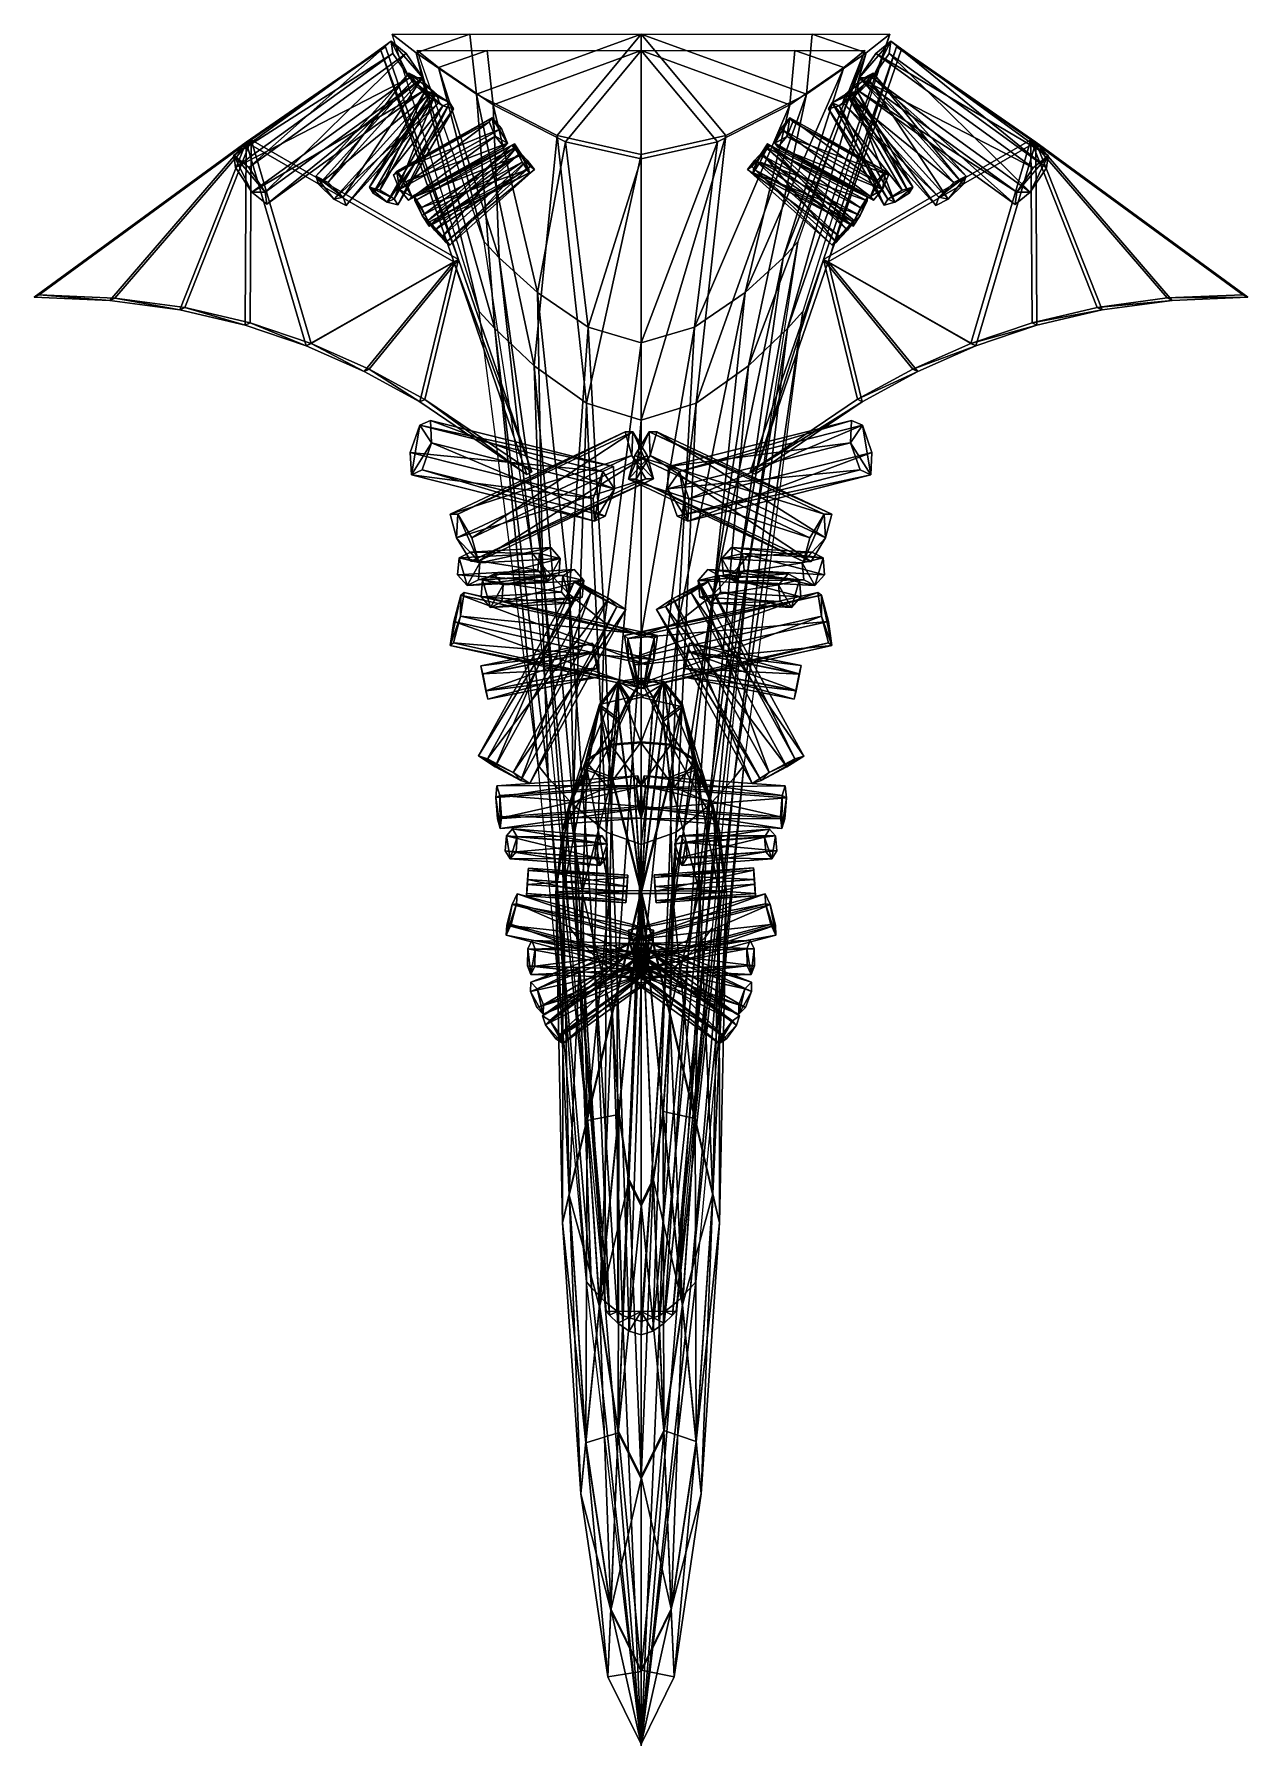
# Model space of a CAD drawing. Header units: metres. Extents: x -2.13 to 2.13, y -3.02 to 3.
import ezdxf

# ---------------------------------------------------------------- set-up
doc = ezdxf.new("R2010")
doc.units = ezdxf.units.M

msp = doc.modelspace()

# ---------------------------------------------------------------- linework, layer by layer
at = {"layer": 'Body'}
for points in [[(-0.5693, 2.0205, -0.0227), (-0.875, 2.9959, -0.036), (-0.791, 2.9299, 0.0623)], [(-0.791, 2.9299, 0.0623), (-0.875, 2.9959, -0.036), (-0.6016, 2.9959, -0.036)], [(-0.791, 2.9299, 0.0623), (-0.6016, 2.9959, -0.036), (-0.5781, 2.7847, 0.2786)], [(-0.5781, 2.7847, 0.2786), (-0.6016, 2.9959, -0.036), (0, 2.9959, -0.036)], [(-0.2949, 2.6395, 0.495), (-0.5781, 2.7847, 0.2786), (0, 2.9959, -0.036)], [(-0.2949, 2.6395, 0.495), (0, 2.9959, -0.036), (0, 2.5735, 0.5933)], [(0, 2.9959, -0.036), (0.2988, 2.6395, 0.495), (0, 2.5735, 0.5933)], [(0.2988, 2.6395, 0.495), (0, 2.9959, -0.036), (0.5816, 2.7847, 0.2786)], [(0.5816, 2.7847, 0.2786), (0, 2.9959, -0.036), (0.6016, 2.9959, -0.036)], [(0.5155, 1.961, 0.0622), (0.875, 2.9959, -0.036), (0.5693, 2.0205, -0.0227)], [(0.5155, 1.961, 0.0622), (0.7923, 2.9299, 0.0623), (0.875, 2.9959, -0.036)], [(0.5816, 2.7847, 0.2786), (0.6016, 2.9959, -0.036), (0.7923, 2.9299, 0.0623)], [(0.7923, 2.9299, 0.0623), (0.6016, 2.9959, -0.036), (0.875, 2.9959, -0.036)], [(-0.5146, 1.961, 0.0622), (-0.791, 2.9299, 0.0623), (-0.5781, 2.7847, 0.2786)], [(-0.5693, 2.0205, -0.0227), (-0.791, 2.9299, 0.0623), (-0.5146, 1.961, 0.0622)], [(0.3784, 1.83, 0.249), (0.7923, 2.9299, 0.0623), (0.5155, 1.961, 0.0622)], [(0.3784, 1.83, 0.249), (0.5816, 2.7847, 0.2786), (0.7923, 2.9299, 0.0623)], [(-0.3761, 1.83, 0.249), (-0.5781, 2.7847, 0.2786), (-0.2949, 2.6395, 0.495)], [(-0.5146, 1.961, 0.0622), (-0.5781, 2.7847, 0.2786), (-0.3761, 1.83, 0.249)], [(0.1944, 1.699, 0.4359), (0.5816, 2.7847, 0.2786), (0.3784, 1.83, 0.249)], [(0.1944, 1.699, 0.4359), (0.2988, 2.6395, 0.495), (0.5816, 2.7847, 0.2786)], [(-0.3761, 1.83, 0.249), (-0.2949, 2.6395, 0.495), (-0.1919, 1.699, 0.4359)], [(-0.1919, 1.699, 0.4359), (-0.2949, 2.6395, 0.495), (0, 2.5735, 0.5933)], [(0, 1.6394, 0.5208), (0.2988, 2.6395, 0.495), (0.1944, 1.699, 0.4359)], [(0, 1.6394, 0.5208), (0, 2.5735, 0.5933), (0.2988, 2.6395, 0.495)], [(-0.1919, 1.699, 0.4359), (0, 2.5735, 0.5933), (0, 1.6394, 0.5208)], [(-0.3618, 0.4244, 0.0003), (-0.5693, 2.0205, -0.0227), (-0.5146, 1.961, 0.0622)], [(0.3276, 0.3811, 0.0547), (0.5693, 2.0205, -0.0227), (0.3618, 0.4244, 0.0003)], [(0.3276, 0.3811, 0.0547), (0.5155, 1.961, 0.0622), (0.5693, 2.0205, -0.0227)], [(-0.3271, 0.3811, 0.0547), (-0.5146, 1.961, 0.0622), (-0.3761, 1.83, 0.249)], [(-0.3618, 0.4244, 0.0003), (-0.5146, 1.961, 0.0622), (-0.3271, 0.3811, 0.0547)], [(0.2405, 0.2859, 0.1743), (0.5155, 1.961, 0.0622), (0.3276, 0.3811, 0.0547)], [(0.2405, 0.2859, 0.1743), (0.3784, 1.83, 0.249), (0.5155, 1.961, 0.0622)], [(-0.2391, 0.2859, 0.1743), (-0.3761, 1.83, 0.249), (-0.1919, 1.699, 0.4359)], [(-0.3271, 0.3811, 0.0547), (-0.3761, 1.83, 0.249), (-0.2391, 0.2859, 0.1743)], [(0.1236, 0.1907, 0.294), (0.3784, 1.83, 0.249), (0.2405, 0.2859, 0.1743)], [(0.1236, 0.1907, 0.294), (0.1944, 1.699, 0.4359), (0.3784, 1.83, 0.249)], [(-0.2391, 0.2859, 0.1743), (-0.1919, 1.699, 0.4359), (-0.122, 0.1907, 0.294)], [(-0.122, 0.1907, 0.294), (-0.1919, 1.699, 0.4359), (0, 1.6394, 0.5208)], [(0, 0.1474, 0.3484), (0.1944, 1.699, 0.4359), (0.1236, 0.1907, 0.294)], [(0, 0.1474, 0.3484), (0, 1.6394, 0.5208), (0.1944, 1.699, 0.4359)], [(-0.122, 0.1907, 0.294), (0, 1.6394, 0.5208), (0, 0.1474, 0.3484)], [(-0.1922, -1.3904, -0.0412), (-0.3618, 0.4244, 0.0003), (-0.3271, 0.3811, 0.0547)], [(0.1741, -1.4123, -0.0199), (0.3618, 0.4244, 0.0003), (0.1922, -1.3904, -0.0412)], [(0.1741, -1.4123, -0.0199), (0.3276, 0.3811, 0.0547), (0.3618, 0.4244, 0.0003)], [(-0.1738, -1.4123, -0.0199), (-0.3271, 0.3811, 0.0547), (-0.2391, 0.2859, 0.1743)], [(-0.1922, -1.3904, -0.0412), (-0.3271, 0.3811, 0.0547), (-0.1738, -1.4123, -0.0199)], [(0.1278, -1.4605, 0.0268), (0.3276, 0.3811, 0.0547), (0.1741, -1.4123, -0.0199)], [(0.1278, -1.4605, 0.0268), (0.2405, 0.2859, 0.1743), (0.3276, 0.3811, 0.0547)], [(-0.127, -1.4605, 0.0268), (-0.2391, 0.2859, 0.1743), (-0.122, 0.1907, 0.294)], [(-0.1738, -1.4123, -0.0199), (-0.2391, 0.2859, 0.1743), (-0.127, -1.4605, 0.0268)], [(0.0656, -1.5086, 0.0736), (0.2405, 0.2859, 0.1743), (0.1278, -1.4605, 0.0268)], [(0.0656, -1.5086, 0.0736), (0.1236, 0.1907, 0.294), (0.2405, 0.2859, 0.1743)], [(-0.127, -1.4605, 0.0268), (-0.122, 0.1907, 0.294), (-0.0648, -1.5086, 0.0736)], [(-0.0648, -1.5086, 0.0736), (-0.122, 0.1907, 0.294), (0, 0.1474, 0.3484)], [(0, -1.5305, 0.0948), (0.1236, 0.1907, 0.294), (0.0656, -1.5086, 0.0736)], [(0, -1.5305, 0.0948), (0, 0.1474, 0.3484), (0.1236, 0.1907, 0.294)], [(-0.0648, -1.5086, 0.0736), (0, 0.1474, 0.3484), (0, -1.5305, 0.0948)], [(0, -3.0221, -0.2213), (-0.1922, -1.3904, -0.0412), (-0.1738, -1.4123, -0.0199)], [(0, -3.0221, -0.2213), (-0.1738, -1.4123, -0.0199), (-0.127, -1.4605, 0.0268)], [(0, -3.0221, -0.2213), (-0.1738, -1.4123, -0.0199), (0, -3.0221, -0.2213)], [(0, -3.0221, -0.2213), (0.1922, -1.3904, -0.0412), (0, -3.0221, -0.2213)], [(0, -3.0221, -0.2213), (0.1741, -1.4123, -0.0199), (0.1922, -1.3904, -0.0412)], [(0, -3.0221, -0.2213), (0.1741, -1.4123, -0.0199), (0, -3.0221, -0.2213)], [(0, -3.0221, -0.2213), (0.1278, -1.4605, 0.0268), (0.1741, -1.4123, -0.0199)], [(0, -3.0221, -0.2213), (-0.127, -1.4605, 0.0268), (-0.0648, -1.5086, 0.0736)], [(0, -3.0221, -0.2213), (-0.127, -1.4605, 0.0268), (0, -3.0221, -0.2213)], [(0, -3.0221, -0.2213), (0.1278, -1.4605, 0.0268), (0, -3.0221, -0.2213)], [(0, -3.0221, -0.2213), (0.0656, -1.5086, 0.0736), (0.1278, -1.4605, 0.0268)], [(0, -3.0221, -0.2213), (-0.0648, -1.5086, 0.0736), (0, -1.5305, 0.0948)], [(0, -3.0221, -0.2213), (-0.0648, -1.5086, 0.0736), (0, -3.0221, -0.2213)], [(0, -3.0221, -0.2213), (0.0656, -1.5086, 0.0736), (0, -3.0221, -0.2213)], [(0, -3.0221, -0.2213), (0, -1.5305, 0.0948), (0.0656, -1.5086, 0.0736)], [(0, -3.0221, -0.2213), (0, -1.5305, 0.0948), (0, -3.0221, -0.2213)]]:
    msp.add_3dface(points, dxfattribs=at)
at = {"layer": 'Crystal 1'}
for points in [[(-1.3796, 2.5271, -0.3497), (-0.8784, 2.9716, -0.1213), (-1.4322, 2.5701, -0.2697)], [(-1.4322, 2.5701, -0.2697), (-0.8784, 2.9716, -0.1213), (-0.8728, 2.9286, -0.0256)], [(-1.3796, 2.5271, -0.3497), (-0.8257, 2.9286, -0.2013), (-0.8784, 2.9716, -0.1213)], [(-0.8784, 2.9716, -0.1213), (-0.8146, 2.8426, -0.0101), (-0.8728, 2.9286, -0.0256)], [(-0.8257, 2.9286, -0.2013), (-0.7676, 2.8426, -0.1857), (-0.8784, 2.9716, -0.1213)], [(-0.8146, 2.8426, -0.0101), (-0.8784, 2.9716, -0.1213), (-0.7676, 2.8426, -0.1857)], [(-1.4322, 2.5701, -0.2697), (-0.8728, 2.9286, -0.0256), (-1.4267, 2.5271, -0.174)], [(-1.4267, 2.5271, -0.174), (-0.8728, 2.9286, -0.0256), (-0.8146, 2.8426, -0.0101)], [(-1.3214, 2.4411, -0.3341), (-0.8257, 2.9286, -0.2013), (-1.3796, 2.5271, -0.3497)], [(-1.3214, 2.4411, -0.3341), (-0.7676, 2.8426, -0.1857), (-0.8257, 2.9286, -0.2013)], [(-1.4267, 2.5271, -0.174), (-0.8146, 2.8426, -0.0101), (-1.3685, 2.4411, -0.1585)], [(-1.3685, 2.4411, -0.1585), (-0.8146, 2.8426, -0.0101), (-0.762, 2.7996, -0.0901)], [(-1.3159, 2.398, -0.2385), (-0.7676, 2.8426, -0.1857), (-1.3214, 2.4411, -0.3341)], [(-1.3159, 2.398, -0.2385), (-0.762, 2.7996, -0.0901), (-0.7676, 2.8426, -0.1857)], [(-0.762, 2.7996, -0.0901), (-0.8146, 2.8426, -0.0101), (-0.7676, 2.8426, -0.1857)], [(-1.3685, 2.4411, -0.1585), (-0.762, 2.7996, -0.0901), (-1.3159, 2.398, -0.2385)], [(-1.4322, 2.5701, -0.2697), (-1.3214, 2.4411, -0.3341), (-1.3796, 2.5271, -0.3497)], [(-1.3685, 2.4411, -0.1585), (-1.3214, 2.4411, -0.3341), (-1.4322, 2.5701, -0.2697)], [(-1.4322, 2.5701, -0.2697), (-1.4267, 2.5271, -0.174), (-1.3685, 2.4411, -0.1585)], [(-1.3159, 2.398, -0.2385), (-1.3214, 2.4411, -0.3341), (-1.3685, 2.4411, -0.1585)]]:
    msp.add_3dface(points, dxfattribs=at)
at = {"layer": 'Crystal 10'}
for points in [[(-0.6395, 1.1545, -0.2362), (-0.3624, 1.111, 0.0552), (-0.645, 1.0954, -0.2274)], [(-0.6113, 1.0571, -0.259), (-0.6395, 1.1545, -0.2362), (-0.645, 1.0954, -0.2274)], [(-0.6003, 1.1753, -0.2765), (-0.3569, 1.1701, 0.0465), (-0.6395, 1.1545, -0.2362)], [(-0.6003, 1.1753, -0.2765), (-0.6395, 1.1545, -0.2362), (-0.5666, 1.137, -0.3081)], [(-0.6395, 1.1545, -0.2362), (-0.3569, 1.1701, 0.0465), (-0.3624, 1.111, 0.0552)], [(-0.5666, 1.137, -0.3081), (-0.6395, 1.1545, -0.2362), (-0.6113, 1.0571, -0.259)], [(-0.6003, 1.1753, -0.2765), (-0.3177, 1.1909, 0.0061), (-0.3569, 1.1701, 0.0465)], [(-0.5666, 1.137, -0.3081), (-0.3177, 1.1909, 0.0061), (-0.6003, 1.1753, -0.2765)], [(-0.5721, 1.0779, -0.2994), (-0.284, 1.1526, -0.0255), (-0.5666, 1.137, -0.3081)], [(-0.5721, 1.0779, -0.2994), (-0.2895, 1.0935, -0.0167), (-0.284, 1.1526, -0.0255)], [(-0.5666, 1.137, -0.3081), (-0.284, 1.1526, -0.0255), (-0.3177, 1.1909, 0.0061)], [(-0.3624, 1.111, 0.0552), (-0.3569, 1.1701, 0.0465), (-0.3287, 1.0727, 0.0236)], [(-0.3177, 1.1909, 0.0061), (-0.284, 1.1526, -0.0255), (-0.3569, 1.1701, 0.0465)], [(-0.284, 1.1526, -0.0255), (-0.3287, 1.0727, 0.0236), (-0.3569, 1.1701, 0.0465)], [(-0.3287, 1.0727, 0.0236), (-0.284, 1.1526, -0.0255), (-0.2895, 1.0935, -0.0167)], [(-0.645, 1.0954, -0.2274), (-0.3624, 1.111, 0.0552), (-0.3287, 1.0727, 0.0236)], [(-0.645, 1.0954, -0.2274), (-0.3287, 1.0727, 0.0236), (-0.6113, 1.0571, -0.259)], [(-0.6113, 1.0571, -0.259), (-0.5721, 1.0779, -0.2994), (-0.5666, 1.137, -0.3081)], [(-0.6113, 1.0571, -0.259), (-0.2895, 1.0935, -0.0167), (-0.5721, 1.0779, -0.2994)], [(-0.6113, 1.0571, -0.259), (-0.3287, 1.0727, 0.0236), (-0.2895, 1.0935, -0.0167)]]:
    msp.add_3dface(points, dxfattribs=at)
at = {"layer": 'Crystal 11'}
for points in [[(-0.518, 1.098, -0.2765), (-0.2746, 1.0927, 0.0465), (-0.5573, 1.0771, -0.2362)], [(-0.518, 1.098, -0.2765), (-0.5573, 1.0771, -0.2362), (-0.4843, 1.0597, -0.3081)], [(-0.5573, 1.0771, -0.2362), (-0.2746, 1.0927, 0.0465), (-0.2802, 1.0336, 0.0552)], [(-0.518, 1.098, -0.2765), (-0.2354, 1.1135, 0.0061), (-0.2746, 1.0927, 0.0465)], [(-0.4843, 1.0597, -0.3081), (-0.2354, 1.1135, 0.0061), (-0.518, 1.098, -0.2765)], [(-0.4843, 1.0597, -0.3081), (-0.2017, 1.0752, -0.0255), (-0.2354, 1.1135, 0.0061)], [(-0.2802, 1.0336, 0.0552), (-0.2746, 1.0927, 0.0465), (-0.2465, 0.9953, 0.0236)], [(-0.2354, 1.1135, 0.0061), (-0.2017, 1.0752, -0.0255), (-0.2746, 1.0927, 0.0465)], [(-0.2017, 1.0752, -0.0255), (-0.2465, 0.9953, 0.0236), (-0.2746, 1.0927, 0.0465)], [(-0.5573, 1.0771, -0.2362), (-0.2802, 1.0336, 0.0552), (-0.5628, 1.018, -0.2274)], [(-0.5291, 0.9798, -0.259), (-0.5573, 1.0771, -0.2362), (-0.5628, 1.018, -0.2274)], [(-0.5628, 1.018, -0.2274), (-0.2802, 1.0336, 0.0552), (-0.2465, 0.9953, 0.0236)], [(-0.4843, 1.0597, -0.3081), (-0.5573, 1.0771, -0.2362), (-0.5291, 0.9798, -0.259)], [(-0.5291, 0.9798, -0.259), (-0.4899, 1.0006, -0.2994), (-0.4843, 1.0597, -0.3081)], [(-0.4899, 1.0006, -0.2994), (-0.2017, 1.0752, -0.0255), (-0.4843, 1.0597, -0.3081)], [(-0.4899, 1.0006, -0.2994), (-0.2072, 1.0161, -0.0167), (-0.2017, 1.0752, -0.0255)], [(-0.2465, 0.9953, 0.0236), (-0.2017, 1.0752, -0.0255), (-0.2072, 1.0161, -0.0167)], [(-0.5628, 1.018, -0.2274), (-0.2465, 0.9953, 0.0236), (-0.5291, 0.9798, -0.259)], [(-0.5291, 0.9798, -0.259), (-0.2072, 1.0161, -0.0167), (-0.4899, 1.0006, -0.2994)], [(-0.5291, 0.9798, -0.259), (-0.2465, 0.9953, 0.0236), (-0.2072, 1.0161, -0.0167)]]:
    msp.add_3dface(points, dxfattribs=at)
at = {"layer": 'Crystal 12'}
for points in [[(-0.5721, 0.4582, -0.1003), (-0.2354, 1.0703, -0.1449), (-0.2038, 1.0602, -0.0453)], [(-0.513, 0.42, -0.1782), (-0.2354, 1.0703, -0.1449), (-0.5721, 0.4582, -0.1003)], [(-0.5721, 0.4582, -0.1003), (-0.2038, 1.0602, -0.0453), (-0.5405, 0.4481, -0.0007)], [(-0.5405, 0.4481, -0.0007), (-0.2038, 1.0602, -0.0453), (-0.1131, 1.0119, -0.0236)], [(-0.513, 0.42, -0.1782), (-0.1763, 1.0321, -0.2228), (-0.2354, 1.0703, -0.1449)], [(-0.4223, 0.3717, -0.1566), (-0.1763, 1.0321, -0.2228), (-0.513, 0.42, -0.1782)], [(-0.4223, 0.3717, -0.1566), (-0.0856, 0.9838, -0.2012), (-0.1763, 1.0321, -0.2228)], [(-0.1763, 1.0321, -0.2228), (-0.0856, 0.9838, -0.2012), (-0.2354, 1.0703, -0.1449)], [(-0.2038, 1.0602, -0.0453), (-0.2354, 1.0703, -0.1449), (-0.1131, 1.0119, -0.0236)], [(-0.0856, 0.9838, -0.2012), (-0.1131, 1.0119, -0.0236), (-0.2354, 1.0703, -0.1449)], [(-0.5405, 0.4481, -0.0007), (-0.1131, 1.0119, -0.0236), (-0.4498, 0.3998, 0.021)], [(-0.4498, 0.3998, 0.021), (-0.1131, 1.0119, -0.0236), (-0.054, 0.9737, -0.1015)], [(-0.4498, 0.3998, 0.021), (-0.054, 0.9737, -0.1015), (-0.3907, 0.3616, -0.0569)], [(-0.3907, 0.3616, -0.0569), (-0.0856, 0.9838, -0.2012), (-0.4223, 0.3717, -0.1566)], [(-0.3907, 0.3616, -0.0569), (-0.054, 0.9737, -0.1015), (-0.0856, 0.9838, -0.2012)], [(-0.1131, 1.0119, -0.0236), (-0.0856, 0.9838, -0.2012), (-0.054, 0.9737, -0.1015)], [(-0.4498, 0.3998, 0.021), (-0.5721, 0.4582, -0.1003), (-0.5405, 0.4481, -0.0007)], [(-0.4223, 0.3717, -0.1566), (-0.5721, 0.4582, -0.1003), (-0.4498, 0.3998, 0.021)], [(-0.513, 0.42, -0.1782), (-0.5721, 0.4582, -0.1003), (-0.4223, 0.3717, -0.1566)], [(-0.4498, 0.3998, 0.021), (-0.3907, 0.3616, -0.0569), (-0.4223, 0.3717, -0.1566)]]:
    msp.add_3dface(points, dxfattribs=at)
at = {"layer": 'Crystal 13'}
for points in [[(-0.5629, 0.7756, -0.1216), (-0.1707, 0.8544, -0.1277), (-0.1641, 0.8253, -0.0756)], [(-0.5577, 0.7459, -0.1735), (-0.1707, 0.8544, -0.1277), (-0.5629, 0.7756, -0.1216)], [(-0.5577, 0.7459, -0.1735), (-0.1656, 0.8246, -0.1795), (-0.1707, 0.8544, -0.1277)], [(-0.1707, 0.8544, -0.1277), (-0.1656, 0.8246, -0.1795), (-0.1641, 0.8253, -0.0756)], [(-0.5629, 0.7756, -0.1216), (-0.1641, 0.8253, -0.0756), (-0.5562, 0.7465, -0.0696)], [(-0.5459, 0.6871, -0.1733), (-0.1656, 0.8246, -0.1795), (-0.5577, 0.7459, -0.1735)], [(-0.5562, 0.7465, -0.0696), (-0.1641, 0.8253, -0.0756), (-0.1523, 0.7664, -0.0754)], [(-0.5459, 0.6871, -0.1733), (-0.1538, 0.7658, -0.1793), (-0.1656, 0.8246, -0.1795)], [(-0.1656, 0.8246, -0.1795), (-0.1471, 0.7367, -0.1273), (-0.1641, 0.8253, -0.0756)], [(-0.1471, 0.7367, -0.1273), (-0.1656, 0.8246, -0.1795), (-0.1538, 0.7658, -0.1793)], [(-0.1523, 0.7664, -0.0754), (-0.1641, 0.8253, -0.0756), (-0.1471, 0.7367, -0.1273)], [(-0.5629, 0.7756, -0.1216), (-0.5562, 0.7465, -0.0696), (-0.5577, 0.7459, -0.1735)], [(-0.5577, 0.7459, -0.1735), (-0.5562, 0.7465, -0.0696), (-0.5392, 0.658, -0.1212)], [(-0.5392, 0.658, -0.1212), (-0.5459, 0.6871, -0.1733), (-0.5577, 0.7459, -0.1735)], [(-0.5562, 0.7465, -0.0696), (-0.1523, 0.7664, -0.0754), (-0.5444, 0.6877, -0.0694)], [(-0.5392, 0.658, -0.1212), (-0.5562, 0.7465, -0.0696), (-0.5444, 0.6877, -0.0694)], [(-0.5392, 0.658, -0.1212), (-0.1538, 0.7658, -0.1793), (-0.5459, 0.6871, -0.1733)], [(-0.5444, 0.6877, -0.0694), (-0.1523, 0.7664, -0.0754), (-0.1471, 0.7367, -0.1273)], [(-0.5444, 0.6877, -0.0694), (-0.1471, 0.7367, -0.1273), (-0.5392, 0.658, -0.1212)], [(-0.5392, 0.658, -0.1212), (-0.1471, 0.7367, -0.1273), (-0.1538, 0.7658, -0.1793)]]:
    msp.add_3dface(points, dxfattribs=at)
at = {"layer": 'Crystal 14'}
for points in [[(-0.3976, -0.2203, -0.1117), (-0.0115, -0.2918, -0.0144), (-0.3993, -0.2803, -0.112)], [(-0.3874, -0.3104, -0.1625), (-0.3976, -0.2203, -0.1117), (-0.3993, -0.2803, -0.112)], [(-0.384, -0.1905, -0.162), (-0.0098, -0.2318, -0.0141), (-0.3976, -0.2203, -0.1117)], [(-0.384, -0.1905, -0.162), (-0.3976, -0.2203, -0.1117), (-0.3722, -0.2206, -0.2125)], [(-0.3976, -0.2203, -0.1117), (-0.0098, -0.2318, -0.0141), (-0.0115, -0.2918, -0.0144)], [(-0.3722, -0.2206, -0.2125), (-0.3976, -0.2203, -0.1117), (-0.3874, -0.3104, -0.1625)], [(-0.3874, -0.3104, -0.1625), (-0.3739, -0.2806, -0.2128), (-0.3722, -0.2206, -0.2125)], [(-0.384, -0.1905, -0.162), (0.0037, -0.202, -0.0644), (-0.0098, -0.2318, -0.0141)], [(-0.3722, -0.2206, -0.2125), (0.0037, -0.202, -0.0644), (-0.384, -0.1905, -0.162)], [(-0.3739, -0.2806, -0.2128), (0.0155, -0.2321, -0.1149), (-0.3722, -0.2206, -0.2125)], [(-0.3739, -0.2806, -0.2128), (0.0138, -0.2921, -0.1151), (0.0155, -0.2321, -0.1149)], [(-0.3722, -0.2206, -0.2125), (0.0155, -0.2321, -0.1149), (0.0037, -0.202, -0.0644)], [(-0.0115, -0.2918, -0.0144), (-0.0098, -0.2318, -0.0141), (0.0003, -0.3219, -0.0649)], [(0.0037, -0.202, -0.0644), (0.0155, -0.2321, -0.1149), (-0.0098, -0.2318, -0.0141)], [(0.0155, -0.2321, -0.1149), (0.0003, -0.3219, -0.0649), (-0.0098, -0.2318, -0.0141)], [(0.0003, -0.3219, -0.0649), (0.0155, -0.2321, -0.1149), (0.0138, -0.2921, -0.1151)], [(-0.3993, -0.2803, -0.112), (0.0003, -0.3219, -0.0649), (-0.3874, -0.3104, -0.1625)], [(-0.3993, -0.2803, -0.112), (-0.0115, -0.2918, -0.0144), (0.0003, -0.3219, -0.0649)], [(-0.3874, -0.3104, -0.1625), (0.0138, -0.2921, -0.1151), (-0.3739, -0.2806, -0.2128)], [(-0.3874, -0.3104, -0.1625), (0.0003, -0.3219, -0.0649), (0.0138, -0.2921, -0.1151)]]:
    msp.add_3dface(points, dxfattribs=at)
at = {"layer": 'Crystal 15'}
for points in [[(-0.3884, -0.3703, -0.1117), (-0.027, -0.2294, -0.0141), (-0.0051, -0.2853, -0.0144)], [(-0.3876, -0.3376, -0.162), (-0.027, -0.2294, -0.0141), (-0.3884, -0.3703, -0.1117)], [(-0.3876, -0.3376, -0.162), (-0.0262, -0.1966, -0.0644), (-0.027, -0.2294, -0.0141)], [(-0.3649, -0.3607, -0.2125), (-0.0262, -0.1966, -0.0644), (-0.3876, -0.3376, -0.162)], [(-0.3649, -0.3607, -0.2125), (-0.0035, -0.2198, -0.1149), (-0.0262, -0.1966, -0.0644)], [(-0.3431, -0.4166, -0.2128), (-0.0035, -0.2198, -0.1149), (-0.3649, -0.3607, -0.2125)], [(-0.3431, -0.4166, -0.2128), (0.0183, -0.2756, -0.1151), (-0.0035, -0.2198, -0.1149)], [(-0.0262, -0.1966, -0.0644), (-0.0035, -0.2198, -0.1149), (-0.027, -0.2294, -0.0141)], [(-0.0035, -0.2198, -0.1149), (0.0175, -0.3084, -0.0649), (-0.027, -0.2294, -0.0141)], [(-0.0051, -0.2853, -0.0144), (-0.027, -0.2294, -0.0141), (0.0175, -0.3084, -0.0649)], [(0.0175, -0.3084, -0.0649), (-0.0035, -0.2198, -0.1149), (0.0183, -0.2756, -0.1151)], [(-0.3884, -0.3703, -0.1117), (-0.0051, -0.2853, -0.0144), (-0.3666, -0.4262, -0.112)], [(-0.3666, -0.4262, -0.112), (-0.0051, -0.2853, -0.0144), (0.0175, -0.3084, -0.0649)], [(-0.3439, -0.4493, -0.1625), (0.0183, -0.2756, -0.1151), (-0.3431, -0.4166, -0.2128)], [(-0.3439, -0.4493, -0.1625), (0.0175, -0.3084, -0.0649), (0.0183, -0.2756, -0.1151)], [(-0.3876, -0.3376, -0.162), (-0.3884, -0.3703, -0.1117), (-0.3649, -0.3607, -0.2125)], [(-0.3649, -0.3607, -0.2125), (-0.3884, -0.3703, -0.1117), (-0.3439, -0.4493, -0.1625)], [(-0.3666, -0.4262, -0.112), (0.0175, -0.3084, -0.0649), (-0.3439, -0.4493, -0.1625)], [(-0.3439, -0.4493, -0.1625), (-0.3431, -0.4166, -0.2128), (-0.3649, -0.3607, -0.2125)], [(-0.3439, -0.4493, -0.1625), (-0.3884, -0.3703, -0.1117), (-0.3666, -0.4262, -0.112)]]:
    msp.add_3dface(points, dxfattribs=at)
at = {"layer": 'Crystal 16'}
for points in [[(-0.346, -0.4558, -0.1517), (-0.0287, -0.2262, -0.0706), (-0.0183, -0.258, -0.0208)], [(-0.3208, -0.4723, -0.2037), (-0.0287, -0.2262, -0.0706), (-0.346, -0.4558, -0.1517)], [(-0.3208, -0.4723, -0.2037), (-0.0035, -0.2426, -0.1225), (-0.0287, -0.2262, -0.0706)], [(-0.0287, -0.2262, -0.0706), (-0.0035, -0.2426, -0.1225), (-0.0183, -0.258, -0.0208)], [(-0.346, -0.4558, -0.1517), (-0.0183, -0.258, -0.0208), (-0.3356, -0.4877, -0.102)], [(-0.3356, -0.4877, -0.102), (-0.0183, -0.258, -0.0208), (0.0172, -0.3064, -0.023)], [(-0.2853, -0.5206, -0.2058), (-0.0035, -0.2426, -0.1225), (-0.3208, -0.4723, -0.2037)], [(-0.2853, -0.5206, -0.2058), (0.032, -0.291, -0.1247), (-0.0035, -0.2426, -0.1225)], [(-0.2749, -0.5525, -0.156), (0.032, -0.291, -0.1247), (-0.2853, -0.5206, -0.2058)], [(-0.2749, -0.5525, -0.156), (0.0424, -0.3228, -0.0749), (0.032, -0.291, -0.1247)], [(-0.0035, -0.2426, -0.1225), (0.0424, -0.3228, -0.0749), (-0.0183, -0.258, -0.0208)], [(0.0172, -0.3064, -0.023), (-0.0183, -0.258, -0.0208), (0.0424, -0.3228, -0.0749)], [(0.0424, -0.3228, -0.0749), (-0.0035, -0.2426, -0.1225), (0.032, -0.291, -0.1247)], [(-0.3356, -0.4877, -0.102), (0.0172, -0.3064, -0.023), (-0.3001, -0.536, -0.1041)], [(-0.3001, -0.536, -0.1041), (0.0172, -0.3064, -0.023), (0.0424, -0.3228, -0.0749)], [(-0.3001, -0.536, -0.1041), (0.0424, -0.3228, -0.0749), (-0.2749, -0.5525, -0.156)], [(-0.346, -0.4558, -0.1517), (-0.3356, -0.4877, -0.102), (-0.3208, -0.4723, -0.2037)], [(-0.3208, -0.4723, -0.2037), (-0.3356, -0.4877, -0.102), (-0.2749, -0.5525, -0.156)], [(-0.2749, -0.5525, -0.156), (-0.2853, -0.5206, -0.2058), (-0.3208, -0.4723, -0.2037)], [(-0.2749, -0.5525, -0.156), (-0.3356, -0.4877, -0.102), (-0.3001, -0.536, -0.1041)]]:
    msp.add_3dface(points, dxfattribs=at)
at = {"layer": 'Crystal 17'}
for points in [[(-0.4536, -0.064, -0.1342), (0.0439, -0.1541, -0.1296), (-0.4361, -0.0265, -0.0716)], [(-0.4361, -0.0265, -0.0716), (-0.4374, -0.0616, -0.0053), (-0.4536, -0.064, -0.1342)], [(-0.4361, -0.0265, -0.0716), (0.0425, -0.1892, -0.0633), (-0.4374, -0.0616, -0.0053)], [(-0.4361, -0.0265, -0.0716), (0.0439, -0.1541, -0.1296), (0.0425, -0.1892, -0.0633)], [(-0.4738, -0.1715, -0.0642), (-0.4374, -0.0616, -0.0053), (-0.4562, -0.1341, -0.0017)], [(-0.4536, -0.064, -0.1342), (-0.4374, -0.0616, -0.0053), (-0.4738, -0.1715, -0.0642)], [(-0.4738, -0.1715, -0.0642), (-0.4724, -0.1365, -0.1305), (-0.4536, -0.064, -0.1342)], [(-0.4724, -0.1365, -0.1305), (0.0263, -0.1915, -0.1922), (-0.4536, -0.064, -0.1342)], [(-0.4374, -0.0616, -0.0053), (0.0237, -0.2617, -0.0597), (-0.4562, -0.1341, -0.0017)], [(-0.4536, -0.064, -0.1342), (0.0263, -0.1915, -0.1922), (0.0439, -0.1541, -0.1296)], [(-0.4374, -0.0616, -0.0053), (0.0425, -0.1892, -0.0633), (0.0237, -0.2617, -0.0597)], [(-0.4562, -0.1341, -0.0017), (0.0062, -0.2991, -0.1223), (-0.4738, -0.1715, -0.0642)], [(-0.4738, -0.1715, -0.0642), (0.0075, -0.264, -0.1885), (-0.4724, -0.1365, -0.1305)], [(-0.4738, -0.1715, -0.0642), (0.0062, -0.2991, -0.1223), (0.0075, -0.264, -0.1885)], [(-0.4724, -0.1365, -0.1305), (0.0075, -0.264, -0.1885), (0.0263, -0.1915, -0.1922)], [(-0.4562, -0.1341, -0.0017), (0.0237, -0.2617, -0.0597), (0.0062, -0.2991, -0.1223)], [(0.0439, -0.1541, -0.1296), (0.0263, -0.1915, -0.1922), (0.0425, -0.1892, -0.0633)], [(0.0237, -0.2617, -0.0597), (0.0425, -0.1892, -0.0633), (0.0062, -0.2991, -0.1223)], [(0.0263, -0.1915, -0.1922), (0.0062, -0.2991, -0.1223), (0.0425, -0.1892, -0.0633)], [(0.0062, -0.2991, -0.1223), (0.0263, -0.1915, -0.1922), (0.0075, -0.264, -0.1885)]]:
    msp.add_3dface(points, dxfattribs=at)
at = {"layer": 'Crystal 18'}
for points in [[(-0.5111, 0.3117, -0.1342), (-0.0114, 0.3884, -0.1296), (-0.5067, 0.3527, -0.0716)], [(-0.5111, 0.3117, -0.1342), (-0.0157, 0.3473, -0.1922), (-0.0114, 0.3884, -0.1296)], [(-0.5067, 0.3527, -0.0716), (-0.0114, 0.3884, -0.1296), (-0.0012, 0.3548, -0.0634)], [(-0.0114, 0.3884, -0.1296), (-0.0157, 0.3473, -0.1922), (-0.0012, 0.3548, -0.0634)], [(-0.5067, 0.3527, -0.0716), (-0.4965, 0.3191, -0.0053), (-0.5111, 0.3117, -0.1342)], [(-0.5053, 0.237, -0.1305), (-0.0157, 0.3473, -0.1922), (-0.5111, 0.3117, -0.1342)], [(-0.5111, 0.3117, -0.1342), (-0.4965, 0.3191, -0.0053), (-0.4951, 0.2034, -0.0642)], [(-0.4951, 0.2034, -0.0642), (-0.5053, 0.237, -0.1305), (-0.5111, 0.3117, -0.1342)], [(-0.5067, 0.3527, -0.0716), (-0.0012, 0.3548, -0.0634), (-0.4965, 0.3191, -0.0053)], [(-0.5053, 0.237, -0.1305), (-0.0099, 0.2726, -0.1885), (-0.0157, 0.3473, -0.1922)], [(-0.4965, 0.3191, -0.0053), (-0.0012, 0.3548, -0.0634), (0.0046, 0.2801, -0.0597)], [(-0.4965, 0.3191, -0.0053), (0.0046, 0.2801, -0.0597), (-0.4907, 0.2445, -0.0017)], [(-0.4951, 0.2034, -0.0642), (-0.4965, 0.3191, -0.0053), (-0.4907, 0.2445, -0.0017)], [(-0.0157, 0.3473, -0.1922), (0.0002, 0.239, -0.1223), (-0.0012, 0.3548, -0.0634)], [(0.0002, 0.239, -0.1223), (-0.0157, 0.3473, -0.1922), (-0.0099, 0.2726, -0.1885)], [(0.0046, 0.2801, -0.0597), (-0.0012, 0.3548, -0.0634), (0.0002, 0.239, -0.1223)], [(-0.4951, 0.2034, -0.0642), (-0.0099, 0.2726, -0.1885), (-0.5053, 0.237, -0.1305)], [(-0.4951, 0.2034, -0.0642), (0.0002, 0.239, -0.1223), (-0.0099, 0.2726, -0.1885)], [(-0.4907, 0.2445, -0.0017), (0.0002, 0.239, -0.1223), (-0.4951, 0.2034, -0.0642)], [(-0.4907, 0.2445, -0.0017), (0.0046, 0.2801, -0.0597), (0.0002, 0.239, -0.1223)]]:
    msp.add_3dface(points, dxfattribs=at)
at = {"layer": 'Crystal 19'}
for points in [[(-0.4523, 0.2014, -0.1732), (-0.158, 0.1536, 0.0175), (-0.4737, 0.1772, -0.1318)], [(-0.4523, 0.2014, -0.1732), (-0.4737, 0.1772, -0.1318), (-0.4351, 0.1734, -0.2141)], [(-0.4523, 0.2014, -0.1732), (-0.1367, 0.1779, -0.0238), (-0.158, 0.1536, 0.0175)], [(-0.4351, 0.1734, -0.2141), (-0.1367, 0.1779, -0.0238), (-0.4523, 0.2014, -0.1732)], [(-0.4737, 0.1772, -0.1318), (-0.1622, 0.1013, 0.018), (-0.4778, 0.1248, -0.1314)], [(-0.4606, 0.0968, -0.1723), (-0.4737, 0.1772, -0.1318), (-0.4778, 0.1248, -0.1314)], [(-0.4778, 0.1248, -0.1314), (-0.1449, 0.0732, -0.0229), (-0.4606, 0.0968, -0.1723)], [(-0.4778, 0.1248, -0.1314), (-0.1622, 0.1013, 0.018), (-0.1449, 0.0732, -0.0229)], [(-0.4737, 0.1772, -0.1318), (-0.158, 0.1536, 0.0175), (-0.1622, 0.1013, 0.018)], [(-0.4351, 0.1734, -0.2141), (-0.4737, 0.1772, -0.1318), (-0.4606, 0.0968, -0.1723)], [(-0.4606, 0.0968, -0.1723), (-0.4392, 0.1211, -0.2136), (-0.4351, 0.1734, -0.2141)], [(-0.4606, 0.0968, -0.1723), (-0.1235, 0.0975, -0.0642), (-0.4392, 0.1211, -0.2136)], [(-0.4392, 0.1211, -0.2136), (-0.1194, 0.1498, -0.0647), (-0.4351, 0.1734, -0.2141)], [(-0.4392, 0.1211, -0.2136), (-0.1235, 0.0975, -0.0642), (-0.1194, 0.1498, -0.0647)], [(-0.4351, 0.1734, -0.2141), (-0.1194, 0.1498, -0.0647), (-0.1367, 0.1779, -0.0238)], [(-0.1622, 0.1013, 0.018), (-0.158, 0.1536, 0.0175), (-0.1449, 0.0732, -0.0229)], [(-0.1367, 0.1779, -0.0238), (-0.1194, 0.1498, -0.0647), (-0.158, 0.1536, 0.0175)], [(-0.1194, 0.1498, -0.0647), (-0.1449, 0.0732, -0.0229), (-0.158, 0.1536, 0.0175)], [(-0.1449, 0.0732, -0.0229), (-0.1194, 0.1498, -0.0647), (-0.1235, 0.0975, -0.0642)], [(-0.4606, 0.0968, -0.1723), (-0.1449, 0.0732, -0.0229), (-0.1235, 0.0975, -0.0642)]]:
    msp.add_3dface(points, dxfattribs=at)
at = {"layer": 'Crystal 2'}
for points in [[(-1.1007, 2.4744, -0.2932), (-0.8165, 2.8594, -0.13), (-1.1439, 2.4966, -0.236)], [(-1.1439, 2.4966, -0.236), (-0.8165, 2.8594, -0.13), (-0.8062, 2.8302, -0.0617)], [(-1.1439, 2.4966, -0.236), (-0.8062, 2.8302, -0.0617), (-1.1336, 2.4674, -0.1677)], [(-1.1336, 2.4674, -0.1677), (-0.8062, 2.8302, -0.0617), (-0.7528, 2.7787, -0.0506)], [(-1.1007, 2.4744, -0.2932), (-0.7734, 2.8372, -0.1872), (-0.8165, 2.8594, -0.13)], [(-1.0473, 2.4229, -0.2821), (-0.7734, 2.8372, -0.1872), (-1.1007, 2.4744, -0.2932)], [(-1.0473, 2.4229, -0.2821), (-0.7199, 2.7857, -0.1761), (-0.7734, 2.8372, -0.1872)], [(-0.8165, 2.8594, -0.13), (-0.7528, 2.7787, -0.0506), (-0.8062, 2.8302, -0.0617)], [(-0.7734, 2.8372, -0.1872), (-0.7199, 2.7857, -0.1761), (-0.8165, 2.8594, -0.13)], [(-0.7528, 2.7787, -0.0506), (-0.8165, 2.8594, -0.13), (-0.7199, 2.7857, -0.1761)], [(-1.1336, 2.4674, -0.1677), (-0.7528, 2.7787, -0.0506), (-1.0802, 2.416, -0.1566)], [(-1.0802, 2.416, -0.1566), (-0.7528, 2.7787, -0.0506), (-0.7097, 2.7565, -0.1078)], [(-1.037, 2.3937, -0.2138), (-0.7199, 2.7857, -0.1761), (-1.0473, 2.4229, -0.2821)], [(-1.037, 2.3937, -0.2138), (-0.7097, 2.7565, -0.1078), (-0.7199, 2.7857, -0.1761)], [(-0.7097, 2.7565, -0.1078), (-0.7528, 2.7787, -0.0506), (-0.7199, 2.7857, -0.1761)], [(-1.0802, 2.416, -0.1566), (-0.7097, 2.7565, -0.1078), (-1.037, 2.3937, -0.2138)], [(-1.1439, 2.4966, -0.236), (-1.0473, 2.4229, -0.2821), (-1.1007, 2.4744, -0.2932)], [(-1.0802, 2.416, -0.1566), (-1.0473, 2.4229, -0.2821), (-1.1439, 2.4966, -0.236)], [(-1.1439, 2.4966, -0.236), (-1.1336, 2.4674, -0.1677), (-1.0802, 2.416, -0.1566)], [(-1.037, 2.3937, -0.2138), (-1.0473, 2.4229, -0.2821), (-1.0802, 2.416, -0.1566)]]:
    msp.add_3dface(points, dxfattribs=at)
at = {"layer": 'Crystal 20'}
for points in [[(-0.3955, 0.0642, -0.0776), (-0.0491, -0.0012, -0.0461), (-0.3982, 0.0237, -0.0443)], [(-0.3955, 0.0642, -0.0776), (-0.3982, 0.0237, -0.0443), (-0.3964, 0.0557, -0.1294)], [(-0.3964, 0.0557, -0.1294), (-0.0464, 0.0394, -0.0794), (-0.3955, 0.0642, -0.0776)], [(-0.3955, 0.0642, -0.0776), (-0.0464, 0.0394, -0.0794), (-0.0491, -0.0012, -0.0461)], [(-0.3964, 0.0557, -0.1294), (-0.3982, 0.0237, -0.0443), (-0.4027, -0.0338, -0.1146)], [(-0.4027, -0.0338, -0.1146), (-0.4, 0.0067, -0.1479), (-0.3964, 0.0557, -0.1294)], [(-0.4027, -0.0338, -0.1146), (-0.3982, 0.0237, -0.0443), (-0.4018, -0.0253, -0.0628)], [(-0.4027, -0.0338, -0.1146), (-0.0509, -0.0181, -0.1497), (-0.4, 0.0067, -0.1479)], [(-0.3982, 0.0237, -0.0443), (-0.0527, -0.0502, -0.0646), (-0.4018, -0.0253, -0.0628)], [(-0.4, 0.0067, -0.1479), (-0.0473, 0.0309, -0.1312), (-0.3964, 0.0557, -0.1294)], [(-0.4, 0.0067, -0.1479), (-0.0509, -0.0181, -0.1497), (-0.0473, 0.0309, -0.1312)], [(-0.3982, 0.0237, -0.0443), (-0.0491, -0.0012, -0.0461), (-0.0527, -0.0502, -0.0646)], [(-0.3964, 0.0557, -0.1294), (-0.0473, 0.0309, -0.1312), (-0.0464, 0.0394, -0.0794)], [(-0.0536, -0.0586, -0.1164), (-0.0473, 0.0309, -0.1312), (-0.0509, -0.0181, -0.1497)], [(-0.0473, 0.0309, -0.1312), (-0.0536, -0.0586, -0.1164), (-0.0491, -0.0012, -0.0461)], [(-0.0464, 0.0394, -0.0794), (-0.0473, 0.0309, -0.1312), (-0.0491, -0.0012, -0.0461)], [(-0.4027, -0.0338, -0.1146), (-0.0536, -0.0586, -0.1164), (-0.0509, -0.0181, -0.1497)], [(-0.4018, -0.0253, -0.0628), (-0.0536, -0.0586, -0.1164), (-0.4027, -0.0338, -0.1146)], [(-0.4018, -0.0253, -0.0628), (-0.0527, -0.0502, -0.0646), (-0.0536, -0.0586, -0.1164)], [(-0.0527, -0.0502, -0.0646), (-0.0491, -0.0012, -0.0461), (-0.0536, -0.0586, -0.1164)]]:
    msp.add_3dface(points, dxfattribs=at)
at = {"layer": 'Crystal 21'}
for points in [[(0.4519, 0.2013, -0.1732), (0.119, 0.1497, -0.0647), (0.4346, 0.1732, -0.2141)], [(0.4519, 0.2013, -0.1732), (0.1362, 0.1777, -0.0238), (0.119, 0.1497, -0.0647)], [(0.4733, 0.177, -0.1318), (0.1362, 0.1777, -0.0238), (0.4519, 0.2013, -0.1732)], [(0.4519, 0.2013, -0.1732), (0.4346, 0.1732, -0.2141), (0.4733, 0.177, -0.1318)], [(0.1362, 0.1777, -0.0238), (0.1576, 0.1534, 0.0175), (0.119, 0.1497, -0.0647)], [(0.4346, 0.1732, -0.2141), (0.119, 0.1497, -0.0647), (0.1231, 0.0973, -0.0642)], [(0.1576, 0.1534, 0.0175), (0.1445, 0.073, -0.0229), (0.119, 0.1497, -0.0647)], [(0.1231, 0.0973, -0.0642), (0.119, 0.1497, -0.0647), (0.1445, 0.073, -0.0229)], [(0.4346, 0.1732, -0.2141), (0.1231, 0.0973, -0.0642), (0.4388, 0.1209, -0.2136)], [(0.4388, 0.1209, -0.2136), (0.1231, 0.0973, -0.0642), (0.1445, 0.073, -0.0229)], [(0.4733, 0.177, -0.1318), (0.1576, 0.1534, 0.0175), (0.1362, 0.1777, -0.0238)], [(0.1445, 0.073, -0.0229), (0.1576, 0.1534, 0.0175), (0.1617, 0.1011, 0.018)], [(0.4388, 0.1209, -0.2136), (0.1445, 0.073, -0.0229), (0.4601, 0.0966, -0.1723)], [(0.4774, 0.1247, -0.1314), (0.1576, 0.1534, 0.0175), (0.4733, 0.177, -0.1318)], [(0.4774, 0.1247, -0.1314), (0.1617, 0.1011, 0.018), (0.1576, 0.1534, 0.0175)], [(0.4601, 0.0966, -0.1723), (0.1617, 0.1011, 0.018), (0.4774, 0.1247, -0.1314)], [(0.4733, 0.177, -0.1318), (0.4346, 0.1732, -0.2141), (0.4601, 0.0966, -0.1723)], [(0.4601, 0.0966, -0.1723), (0.4346, 0.1732, -0.2141), (0.4388, 0.1209, -0.2136)], [(0.4601, 0.0966, -0.1723), (0.4774, 0.1247, -0.1314), (0.4733, 0.177, -0.1318)], [(0.4601, 0.0966, -0.1723), (0.1445, 0.073, -0.0229), (0.1617, 0.1011, 0.018)]]:
    msp.add_3dface(points, dxfattribs=at)
at = {"layer": 'Crystal 22'}
for points in [[(0.3954, 0.0646, -0.0776), (0.0463, 0.0398, -0.0794), (0.0472, 0.0313, -0.1312)], [(0.3981, 0.0241, -0.0443), (0.0463, 0.0398, -0.0794), (0.3954, 0.0646, -0.0776)], [(0.3954, 0.0646, -0.0776), (0.0472, 0.0313, -0.1312), (0.3963, 0.0561, -0.1294)], [(0.3954, 0.0646, -0.0776), (0.3963, 0.0561, -0.1294), (0.3981, 0.0241, -0.0443)], [(0.3981, 0.0241, -0.0443), (0.049, -0.0008, -0.0461), (0.0463, 0.0398, -0.0794)], [(0.0463, 0.0398, -0.0794), (0.049, -0.0008, -0.0461), (0.0472, 0.0313, -0.1312)], [(0.3963, 0.0561, -0.1294), (0.0472, 0.0313, -0.1312), (0.0507, -0.0177, -0.1497)], [(0.0507, -0.0177, -0.1497), (0.0472, 0.0313, -0.1312), (0.0534, -0.0582, -0.1164)], [(0.049, -0.0008, -0.0461), (0.0534, -0.0582, -0.1164), (0.0472, 0.0313, -0.1312)], [(0.4017, -0.0249, -0.0628), (0.049, -0.0008, -0.0461), (0.3981, 0.0241, -0.0443)], [(0.3963, 0.0561, -0.1294), (0.0507, -0.0177, -0.1497), (0.3999, 0.0071, -0.1479)], [(0.3999, 0.0071, -0.1479), (0.0507, -0.0177, -0.1497), (0.0534, -0.0582, -0.1164)], [(0.3999, 0.0071, -0.1479), (0.0534, -0.0582, -0.1164), (0.4026, -0.0334, -0.1146)], [(0.4026, -0.0334, -0.1146), (0.3963, 0.0561, -0.1294), (0.3999, 0.0071, -0.1479)], [(0.3981, 0.0241, -0.0443), (0.3963, 0.0561, -0.1294), (0.4026, -0.0334, -0.1146)], [(0.4026, -0.0334, -0.1146), (0.4017, -0.0249, -0.0628), (0.3981, 0.0241, -0.0443)], [(0.4017, -0.0249, -0.0628), (0.0526, -0.0498, -0.0646), (0.049, -0.0008, -0.0461)], [(0.0534, -0.0582, -0.1164), (0.049, -0.0008, -0.0461), (0.0526, -0.0498, -0.0646)], [(0.4026, -0.0334, -0.1146), (0.0526, -0.0498, -0.0646), (0.4017, -0.0249, -0.0628)], [(0.4026, -0.0334, -0.1146), (0.0534, -0.0582, -0.1164), (0.0526, -0.0498, -0.0646)]]:
    msp.add_3dface(points, dxfattribs=at)
at = {"layer": 'Crystal 23'}
for points in [[(0.4365, -0.0268, -0.0713), (-0.0435, -0.1544, -0.1293), (-0.026, -0.1918, -0.1919)], [(0.4378, -0.0619, -0.005), (-0.0435, -0.1544, -0.1293), (0.4365, -0.0268, -0.0713)], [(0.4365, -0.0268, -0.0713), (-0.026, -0.1918, -0.1919), (0.454, -0.0642, -0.1339)], [(0.4365, -0.0268, -0.0713), (0.454, -0.0642, -0.1339), (0.4378, -0.0619, -0.005)], [(0.4378, -0.0619, -0.005), (-0.0422, -0.1895, -0.063), (-0.0435, -0.1544, -0.1293)], [(0.4566, -0.1344, -0.0013), (-0.0422, -0.1895, -0.063), (0.4378, -0.0619, -0.005)], [(0.454, -0.0642, -0.1339), (-0.026, -0.1918, -0.1919), (-0.0071, -0.2643, -0.1882)], [(0.454, -0.0642, -0.1339), (-0.0071, -0.2643, -0.1882), (0.4728, -0.1367, -0.1302)], [(0.4378, -0.0619, -0.005), (0.454, -0.0642, -0.1339), (0.4741, -0.1718, -0.0639)], [(0.4741, -0.1718, -0.0639), (0.4566, -0.1344, -0.0013), (0.4378, -0.0619, -0.005)], [(0.4741, -0.1718, -0.0639), (0.454, -0.0642, -0.1339), (0.4728, -0.1367, -0.1302)], [(-0.0435, -0.1544, -0.1293), (-0.0422, -0.1895, -0.063), (-0.026, -0.1918, -0.1919)], [(0.4566, -0.1344, -0.0013), (-0.0233, -0.262, -0.0593), (-0.0422, -0.1895, -0.063)], [(0.4741, -0.1718, -0.0639), (-0.0233, -0.262, -0.0593), (0.4566, -0.1344, -0.0013)], [(0.4741, -0.1718, -0.0639), (-0.0058, -0.2994, -0.1219), (-0.0233, -0.262, -0.0593)], [(0.4728, -0.1367, -0.1302), (-0.0071, -0.2643, -0.1882), (-0.0058, -0.2994, -0.1219)], [(0.4728, -0.1367, -0.1302), (-0.0058, -0.2994, -0.1219), (0.4741, -0.1718, -0.0639)], [(-0.0058, -0.2994, -0.1219), (-0.0422, -0.1895, -0.063), (-0.0233, -0.262, -0.0593)], [(-0.0422, -0.1895, -0.063), (-0.0058, -0.2994, -0.1219), (-0.026, -0.1918, -0.1919)], [(-0.0071, -0.2643, -0.1882), (-0.026, -0.1918, -0.1919), (-0.0058, -0.2994, -0.1219)]]:
    msp.add_3dface(points, dxfattribs=at)
at = {"layer": 'Crystal 24'}
for points in [[(0.4967, 0.319, -0.005), (0.0014, 0.3546, -0.063), (0.0116, 0.3882, -0.1293)], [(0.0116, 0.3882, -0.1293), (0.0014, 0.3546, -0.063), (0.0159, 0.3472, -0.1919)], [(0.5069, 0.3526, -0.0713), (0.0116, 0.3882, -0.1293), (0.0159, 0.3472, -0.1919)], [(0.4967, 0.319, -0.005), (0.0116, 0.3882, -0.1293), (0.5069, 0.3526, -0.0713)], [(0.4909, 0.2443, -0.0013), (-0.0044, 0.28, -0.0593), (0.0014, 0.3546, -0.063)], [(0, 0.2389, -0.1219), (0.0014, 0.3546, -0.063), (-0.0044, 0.28, -0.0593)], [(0.0014, 0.3546, -0.063), (0, 0.2389, -0.1219), (0.0159, 0.3472, -0.1919)], [(0.0101, 0.2725, -0.1882), (0.0159, 0.3472, -0.1919), (0, 0.2389, -0.1219)], [(0.4909, 0.2443, -0.0013), (0.0014, 0.3546, -0.063), (0.4967, 0.319, -0.005)], [(0.5113, 0.3115, -0.1339), (0.0159, 0.3472, -0.1919), (0.0101, 0.2725, -0.1882)], [(0.5113, 0.3115, -0.1339), (0.0101, 0.2725, -0.1882), (0.5055, 0.2369, -0.1302)], [(0.5069, 0.3526, -0.0713), (0.0159, 0.3472, -0.1919), (0.5113, 0.3115, -0.1339)], [(0.4953, 0.2033, -0.0639), (0.4909, 0.2443, -0.0013), (0.4967, 0.319, -0.005)], [(0.4967, 0.319, -0.005), (0.5113, 0.3115, -0.1339), (0.4953, 0.2033, -0.0639)], [(0.4953, 0.2033, -0.0639), (0.5113, 0.3115, -0.1339), (0.5055, 0.2369, -0.1302)], [(0.5069, 0.3526, -0.0713), (0.5113, 0.3115, -0.1339), (0.4967, 0.319, -0.005)], [(0.4953, 0.2033, -0.0639), (-0.0044, 0.28, -0.0593), (0.4909, 0.2443, -0.0013)], [(0.4953, 0.2033, -0.0639), (0, 0.2389, -0.1219), (-0.0044, 0.28, -0.0593)], [(0.5055, 0.2369, -0.1302), (0.0101, 0.2725, -0.1882), (0, 0.2389, -0.1219)], [(0.5055, 0.2369, -0.1302), (0, 0.2389, -0.1219), (0.4953, 0.2033, -0.0639)]]:
    msp.add_3dface(points, dxfattribs=at)
at = {"layer": 'Crystal 26'}
for points in [[(0.3654, -0.3607, -0.2127), (0.004, -0.2198, -0.1151), (-0.0179, -0.2756, -0.1154)], [(-0.0179, -0.2756, -0.1154), (0.004, -0.2198, -0.1151), (-0.017, -0.3084, -0.0651)], [(0.0275, -0.2294, -0.0143), (-0.017, -0.3084, -0.0651), (0.004, -0.2198, -0.1151)], [(-0.017, -0.3084, -0.0651), (0.0275, -0.2294, -0.0143), (0.0056, -0.2853, -0.0146)], [(0.3881, -0.3376, -0.1622), (0.0267, -0.1966, -0.0646), (0.004, -0.2198, -0.1151)], [(0.0267, -0.1966, -0.0646), (0.0275, -0.2294, -0.0143), (0.004, -0.2198, -0.1151)], [(0.3881, -0.3376, -0.1622), (0.004, -0.2198, -0.1151), (0.3654, -0.3607, -0.2127)], [(0.367, -0.4262, -0.1122), (0.0056, -0.2853, -0.0146), (0.0275, -0.2294, -0.0143)], [(0.3889, -0.3703, -0.112), (0.0267, -0.1966, -0.0646), (0.3881, -0.3376, -0.1622)], [(0.3889, -0.3703, -0.112), (0.0275, -0.2294, -0.0143), (0.0267, -0.1966, -0.0646)], [(0.367, -0.4262, -0.1122), (0.0275, -0.2294, -0.0143), (0.3889, -0.3703, -0.112)], [(0.3436, -0.4165, -0.213), (-0.0179, -0.2756, -0.1154), (-0.017, -0.3084, -0.0651)], [(0.3654, -0.3607, -0.2127), (-0.0179, -0.2756, -0.1154), (0.3436, -0.4165, -0.213)], [(0.3444, -0.4493, -0.1627), (-0.017, -0.3084, -0.0651), (0.0056, -0.2853, -0.0146)], [(0.3444, -0.4493, -0.1627), (0.0056, -0.2853, -0.0146), (0.367, -0.4262, -0.1122)], [(0.3436, -0.4165, -0.213), (-0.017, -0.3084, -0.0651), (0.3444, -0.4493, -0.1627)], [(0.3444, -0.4493, -0.1627), (0.3654, -0.3607, -0.2127), (0.3436, -0.4165, -0.213)], [(0.3889, -0.3703, -0.112), (0.3654, -0.3607, -0.2127), (0.3444, -0.4493, -0.1627)], [(0.3881, -0.3376, -0.1622), (0.3654, -0.3607, -0.2127), (0.3889, -0.3703, -0.112)], [(0.3444, -0.4493, -0.1627), (0.367, -0.4262, -0.1122), (0.3889, -0.3703, -0.112)]]:
    msp.add_3dface(points, dxfattribs=at)
at = {"layer": 'Crystal 27'}
for points in [[(0.3838, -0.1902, -0.1622), (-0.0157, -0.2318, -0.1151), (0.372, -0.2203, -0.2127)], [(0.3838, -0.1902, -0.1622), (-0.0039, -0.2017, -0.0646), (-0.0157, -0.2318, -0.1151)], [(-0.0039, -0.2017, -0.0646), (0.0097, -0.2315, -0.0143), (-0.0157, -0.2318, -0.1151)], [(0.372, -0.2203, -0.2127), (-0.0157, -0.2318, -0.1151), (-0.014, -0.2918, -0.1154)], [(0.0097, -0.2315, -0.0143), (-0.0005, -0.3216, -0.0651), (-0.0157, -0.2318, -0.1151)], [(-0.014, -0.2918, -0.1154), (-0.0157, -0.2318, -0.1151), (-0.0005, -0.3216, -0.0651)], [(0.372, -0.2203, -0.2127), (-0.014, -0.2918, -0.1154), (0.3737, -0.2803, -0.213)], [(0.3974, -0.22, -0.112), (-0.0039, -0.2017, -0.0646), (0.3838, -0.1902, -0.1622)], [(0.3974, -0.22, -0.112), (0.0097, -0.2315, -0.0143), (-0.0039, -0.2017, -0.0646)], [(-0.0005, -0.3216, -0.0651), (0.0097, -0.2315, -0.0143), (0.0114, -0.2915, -0.0146)], [(0.3991, -0.28, -0.1122), (0.0097, -0.2315, -0.0143), (0.3974, -0.22, -0.112)], [(0.3991, -0.28, -0.1122), (0.0114, -0.2915, -0.0146), (0.0097, -0.2315, -0.0143)], [(0.3838, -0.1902, -0.1622), (0.372, -0.2203, -0.2127), (0.3974, -0.22, -0.112)], [(0.3974, -0.22, -0.112), (0.372, -0.2203, -0.2127), (0.3873, -0.3101, -0.1627)], [(0.3873, -0.3101, -0.1627), (0.372, -0.2203, -0.2127), (0.3737, -0.2803, -0.213)], [(0.3873, -0.3101, -0.1627), (0.3991, -0.28, -0.1122), (0.3974, -0.22, -0.112)], [(0.3737, -0.2803, -0.213), (-0.014, -0.2918, -0.1154), (-0.0005, -0.3216, -0.0651)], [(0.3737, -0.2803, -0.213), (-0.0005, -0.3216, -0.0651), (0.3873, -0.3101, -0.1627)], [(0.3873, -0.3101, -0.1627), (-0.0005, -0.3216, -0.0651), (0.0114, -0.2915, -0.0146)], [(0.3873, -0.3101, -0.1627), (0.0114, -0.2915, -0.0146), (0.3991, -0.28, -0.1122)]]:
    msp.add_3dface(points, dxfattribs=at)
at = {"layer": 'Crystal 28'}
for points in [[(0.556, 0.7468, -0.0691), (0.1638, 0.8255, -0.0751), (0.1705, 0.8546, -0.1272)], [(0.1705, 0.8546, -0.1272), (0.1638, 0.8255, -0.0751), (0.1653, 0.8249, -0.179)], [(0.5626, 0.7759, -0.1211), (0.1705, 0.8546, -0.1272), (0.1653, 0.8249, -0.179)], [(0.556, 0.7468, -0.0691), (0.1705, 0.8546, -0.1272), (0.5626, 0.7759, -0.1211)], [(0.1468, 0.737, -0.1268), (0.1638, 0.8255, -0.0751), (0.152, 0.7667, -0.0749)], [(0.1638, 0.8255, -0.0751), (0.1468, 0.737, -0.1268), (0.1653, 0.8249, -0.179)], [(0.1535, 0.7661, -0.1788), (0.1653, 0.8249, -0.179), (0.1468, 0.737, -0.1268)], [(0.5441, 0.688, -0.0689), (0.152, 0.7667, -0.0749), (0.1638, 0.8255, -0.0751)], [(0.5574, 0.7462, -0.173), (0.1653, 0.8249, -0.179), (0.1535, 0.7661, -0.1788)], [(0.5441, 0.688, -0.0689), (0.1638, 0.8255, -0.0751), (0.556, 0.7468, -0.0691)], [(0.5626, 0.7759, -0.1211), (0.1653, 0.8249, -0.179), (0.5574, 0.7462, -0.173)], [(0.539, 0.6583, -0.1207), (0.1468, 0.737, -0.1268), (0.152, 0.7667, -0.0749)], [(0.5456, 0.6874, -0.1728), (0.1535, 0.7661, -0.1788), (0.1468, 0.737, -0.1268)], [(0.5456, 0.6874, -0.1728), (0.1468, 0.737, -0.1268), (0.539, 0.6583, -0.1207)], [(0.539, 0.6583, -0.1207), (0.152, 0.7667, -0.0749), (0.5441, 0.688, -0.0689)], [(0.5574, 0.7462, -0.173), (0.1535, 0.7661, -0.1788), (0.5456, 0.6874, -0.1728)], [(0.556, 0.7468, -0.0691), (0.5574, 0.7462, -0.173), (0.539, 0.6583, -0.1207)], [(0.539, 0.6583, -0.1207), (0.5441, 0.688, -0.0689), (0.556, 0.7468, -0.0691)], [(0.539, 0.6583, -0.1207), (0.5574, 0.7462, -0.173), (0.5456, 0.6874, -0.1728)], [(0.5626, 0.7759, -0.1211), (0.5574, 0.7462, -0.173), (0.556, 0.7468, -0.0691)]]:
    msp.add_3dface(points, dxfattribs=at)
at = {"layer": 'Crystal 29'}
for points in [[(0.8781, 2.971, -0.1214), (0.7673, 2.842, -0.1859), (0.8255, 2.928, -0.2015)], [(0.7673, 2.842, -0.1859), (0.8781, 2.971, -0.1214), (0.8144, 2.842, -0.0102)], [(0.8725, 2.928, -0.0258), (0.8144, 2.842, -0.0102), (0.8781, 2.971, -0.1214)], [(1.432, 2.5695, -0.2698), (0.8781, 2.971, -0.1214), (0.8255, 2.928, -0.2015)], [(1.4264, 2.5265, -0.1742), (0.8725, 2.928, -0.0258), (0.8781, 2.971, -0.1214)], [(1.4264, 2.5265, -0.1742), (0.8781, 2.971, -0.1214), (1.432, 2.5695, -0.2698)], [(1.3793, 2.5265, -0.3499), (0.8255, 2.928, -0.2015), (0.7673, 2.842, -0.1859)], [(1.3682, 2.4405, -0.1586), (0.8144, 2.842, -0.0102), (0.8725, 2.928, -0.0258)], [(1.432, 2.5695, -0.2698), (0.8255, 2.928, -0.2015), (1.3793, 2.5265, -0.3499)], [(1.3682, 2.4405, -0.1586), (0.8725, 2.928, -0.0258), (1.4264, 2.5265, -0.1742)], [(1.3156, 2.3974, -0.2386), (0.7617, 2.799, -0.0902), (0.8144, 2.842, -0.0102)], [(1.3212, 2.4405, -0.3343), (0.7673, 2.842, -0.1859), (0.7617, 2.799, -0.0902)], [(0.7617, 2.799, -0.0902), (0.7673, 2.842, -0.1859), (0.8144, 2.842, -0.0102)], [(1.3793, 2.5265, -0.3499), (0.7673, 2.842, -0.1859), (1.3212, 2.4405, -0.3343)], [(1.3156, 2.3974, -0.2386), (0.8144, 2.842, -0.0102), (1.3682, 2.4405, -0.1586)], [(1.3212, 2.4405, -0.3343), (0.7617, 2.799, -0.0902), (1.3156, 2.3974, -0.2386)], [(1.3212, 2.4405, -0.3343), (1.3682, 2.4405, -0.1586), (1.432, 2.5695, -0.2698)], [(1.432, 2.5695, -0.2698), (1.3793, 2.5265, -0.3499), (1.3212, 2.4405, -0.3343)], [(1.432, 2.5695, -0.2698), (1.3682, 2.4405, -0.1586), (1.4264, 2.5265, -0.1742)], [(1.3156, 2.3974, -0.2386), (1.3682, 2.4405, -0.1586), (1.3212, 2.4405, -0.3343)]]:
    msp.add_3dface(points, dxfattribs=at)
at = {"layer": 'Crystal 3'}
for points in [[(-0.9181, 2.4481, -0.2608), (-0.7597, 2.7967, -0.1303), (-0.9555, 2.4583, -0.2151)], [(-0.9555, 2.4583, -0.2151), (-0.7597, 2.7967, -0.1303), (-0.7468, 2.7755, -0.0756)], [(-0.9555, 2.4583, -0.2151), (-0.7468, 2.7755, -0.0756), (-0.9426, 2.4372, -0.1604)], [(-0.9426, 2.4372, -0.1604), (-0.7468, 2.7755, -0.0756), (-0.6965, 2.7441, -0.0667)], [(-0.9181, 2.4481, -0.2608), (-0.7223, 2.7864, -0.176), (-0.7597, 2.7967, -0.1303)], [(-0.8677, 2.4167, -0.2519), (-0.7223, 2.7864, -0.176), (-0.9181, 2.4481, -0.2608)], [(-0.8677, 2.4167, -0.2519), (-0.6719, 2.7551, -0.1671), (-0.7223, 2.7864, -0.176)], [(-0.7597, 2.7967, -0.1303), (-0.6965, 2.7441, -0.0667), (-0.7468, 2.7755, -0.0756)], [(-0.7223, 2.7864, -0.176), (-0.6719, 2.7551, -0.1671), (-0.7597, 2.7967, -0.1303)], [(-0.6965, 2.7441, -0.0667), (-0.7597, 2.7967, -0.1303), (-0.6719, 2.7551, -0.1671)], [(-0.9426, 2.4372, -0.1604), (-0.6965, 2.7441, -0.0667), (-0.8923, 2.4058, -0.1515)], [(-0.8923, 2.4058, -0.1515), (-0.6965, 2.7441, -0.0667), (-0.659, 2.7339, -0.1124)], [(-0.8923, 2.4058, -0.1515), (-0.659, 2.7339, -0.1124), (-0.8548, 2.3956, -0.1973)], [(-0.8548, 2.3956, -0.1973), (-0.6719, 2.7551, -0.1671), (-0.8677, 2.4167, -0.2519)], [(-0.8548, 2.3956, -0.1973), (-0.659, 2.7339, -0.1124), (-0.6719, 2.7551, -0.1671)], [(-0.659, 2.7339, -0.1124), (-0.6965, 2.7441, -0.0667), (-0.6719, 2.7551, -0.1671)], [(-0.9555, 2.4583, -0.2151), (-0.8677, 2.4167, -0.2519), (-0.9181, 2.4481, -0.2608)], [(-0.8923, 2.4058, -0.1515), (-0.8677, 2.4167, -0.2519), (-0.9555, 2.4583, -0.2151)], [(-0.9555, 2.4583, -0.2151), (-0.9426, 2.4372, -0.1604), (-0.8923, 2.4058, -0.1515)], [(-0.8548, 2.3956, -0.1973), (-0.8677, 2.4167, -0.2519), (-0.8923, 2.4058, -0.1515)]]:
    msp.add_3dface(points, dxfattribs=at)
at = {"layer": 'Crystal 30'}
for points in [[(0.816, 2.8593, -0.1299), (0.7194, 2.7856, -0.1759), (0.7729, 2.8371, -0.187)], [(0.7194, 2.7856, -0.1759), (0.816, 2.8593, -0.1299), (0.7523, 2.7786, -0.0504)], [(1.1002, 2.4743, -0.293), (0.7729, 2.8371, -0.187), (0.7194, 2.7856, -0.1759)], [(0.8057, 2.8301, -0.0616), (0.7523, 2.7786, -0.0504), (0.816, 2.8593, -0.1299)], [(1.0797, 2.4159, -0.1564), (0.7523, 2.7786, -0.0504), (0.8057, 2.8301, -0.0616)], [(1.1434, 2.4965, -0.2359), (0.816, 2.8593, -0.1299), (0.7729, 2.8371, -0.187)], [(1.1434, 2.4965, -0.2359), (0.7729, 2.8371, -0.187), (1.1002, 2.4743, -0.293)], [(1.1331, 2.4673, -0.1676), (0.8057, 2.8301, -0.0616), (0.816, 2.8593, -0.1299)], [(1.0797, 2.4159, -0.1564), (0.8057, 2.8301, -0.0616), (1.1331, 2.4673, -0.1676)], [(1.1331, 2.4673, -0.1676), (0.816, 2.8593, -0.1299), (1.1434, 2.4965, -0.2359)], [(1.0468, 2.4229, -0.2819), (0.7194, 2.7856, -0.1759), (0.7092, 2.7564, -0.1076)], [(0.7092, 2.7564, -0.1076), (0.7194, 2.7856, -0.1759), (0.7523, 2.7786, -0.0504)], [(1.0365, 2.3936, -0.2136), (0.7092, 2.7564, -0.1076), (0.7523, 2.7786, -0.0504)], [(1.1002, 2.4743, -0.293), (0.7194, 2.7856, -0.1759), (1.0468, 2.4229, -0.2819)], [(1.0365, 2.3936, -0.2136), (0.7523, 2.7786, -0.0504), (1.0797, 2.4159, -0.1564)], [(1.0468, 2.4229, -0.2819), (0.7092, 2.7564, -0.1076), (1.0365, 2.3936, -0.2136)], [(1.0468, 2.4229, -0.2819), (1.0797, 2.4159, -0.1564), (1.1434, 2.4965, -0.2359)], [(1.1434, 2.4965, -0.2359), (1.1002, 2.4743, -0.293), (1.0468, 2.4229, -0.2819)], [(1.1434, 2.4965, -0.2359), (1.0797, 2.4159, -0.1564), (1.1331, 2.4673, -0.1676)], [(1.0365, 2.3936, -0.2136), (1.0797, 2.4159, -0.1564), (1.0468, 2.4229, -0.2819)]]:
    msp.add_3dface(points, dxfattribs=at)
at = {"layer": 'Crystal 31'}
for points in [[(0.7598, 2.7962, -0.1301), (0.672, 2.7546, -0.1669), (0.7223, 2.786, -0.1758)], [(0.672, 2.7546, -0.1669), (0.7598, 2.7962, -0.1301), (0.6966, 2.7437, -0.0665)], [(0.9182, 2.4476, -0.2606), (0.7223, 2.786, -0.1758), (0.672, 2.7546, -0.1669)], [(0.7469, 2.775, -0.0754), (0.6966, 2.7437, -0.0665), (0.7598, 2.7962, -0.1301)], [(0.8924, 2.4053, -0.1513), (0.6966, 2.7437, -0.0665), (0.7469, 2.775, -0.0754)], [(0.9556, 2.4579, -0.2149), (0.7598, 2.7962, -0.1301), (0.7223, 2.786, -0.1758)], [(0.9556, 2.4579, -0.2149), (0.7223, 2.786, -0.1758), (0.9182, 2.4476, -0.2606)], [(0.9427, 2.4367, -0.1603), (0.7469, 2.775, -0.0754), (0.7598, 2.7962, -0.1301)], [(0.8924, 2.4053, -0.1513), (0.7469, 2.775, -0.0754), (0.9427, 2.4367, -0.1603)], [(0.9427, 2.4367, -0.1603), (0.7598, 2.7962, -0.1301), (0.9556, 2.4579, -0.2149)], [(0.8678, 2.4163, -0.2517), (0.672, 2.7546, -0.1669), (0.6591, 2.7334, -0.1123)], [(0.6591, 2.7334, -0.1123), (0.672, 2.7546, -0.1669), (0.6966, 2.7437, -0.0665)], [(0.8549, 2.3951, -0.1971), (0.6591, 2.7334, -0.1123), (0.6966, 2.7437, -0.0665)], [(0.8678, 2.4163, -0.2517), (0.6591, 2.7334, -0.1123), (0.8549, 2.3951, -0.1971)], [(0.9182, 2.4476, -0.2606), (0.672, 2.7546, -0.1669), (0.8678, 2.4163, -0.2517)], [(0.8549, 2.3951, -0.1971), (0.6966, 2.7437, -0.0665), (0.8924, 2.4053, -0.1513)], [(0.8549, 2.3951, -0.1971), (0.8924, 2.4053, -0.1513), (0.8678, 2.4163, -0.2517)], [(0.8678, 2.4163, -0.2517), (0.8924, 2.4053, -0.1513), (0.9556, 2.4579, -0.2149)], [(0.9556, 2.4579, -0.2149), (0.9182, 2.4476, -0.2606), (0.8678, 2.4163, -0.2517)], [(0.9556, 2.4579, -0.2149), (0.8924, 2.4053, -0.1513), (0.9427, 2.4367, -0.1603)]]:
    msp.add_3dface(points, dxfattribs=at)
at = {"layer": 'Crystal 32'}
for points in [[(0.4911, 2.6638, -0.1394), (0.4702, 2.6126, -0.1626), (0.5231, 2.7014, -0.1736)], [(0.5132, 2.6366, -0.2542), (0.5231, 2.7014, -0.1736), (0.4702, 2.6126, -0.1626)], [(0.8065, 2.4256, -0.0535), (0.4702, 2.6126, -0.1626), (0.4911, 2.6638, -0.1394)], [(0.8275, 2.4768, -0.0303), (0.4911, 2.6638, -0.1394), (0.5231, 2.7014, -0.1736)], [(0.8065, 2.4256, -0.0535), (0.4911, 2.6638, -0.1394), (0.8275, 2.4768, -0.0303)], [(0.5231, 2.7014, -0.1736), (0.5132, 2.6366, -0.2542), (0.5341, 2.6878, -0.2309)], [(0.8705, 2.5008, -0.1219), (0.5341, 2.6878, -0.2309), (0.5132, 2.6366, -0.2542)], [(0.8275, 2.4768, -0.0303), (0.5231, 2.7014, -0.1736), (0.8594, 2.5144, -0.0645)], [(0.8594, 2.5144, -0.0645), (0.5231, 2.7014, -0.1736), (0.5341, 2.6878, -0.2309)], [(0.8594, 2.5144, -0.0645), (0.5341, 2.6878, -0.2309), (0.8705, 2.5008, -0.1219)], [(0.4812, 2.599, -0.22), (0.5132, 2.6366, -0.2542), (0.4702, 2.6126, -0.1626)], [(0.8176, 2.412, -0.1109), (0.4702, 2.6126, -0.1626), (0.8065, 2.4256, -0.0535)], [(0.8176, 2.412, -0.1109), (0.4812, 2.599, -0.22), (0.4702, 2.6126, -0.1626)], [(0.8495, 2.4496, -0.1451), (0.5132, 2.6366, -0.2542), (0.4812, 2.599, -0.22)], [(0.8495, 2.4496, -0.1451), (0.4812, 2.599, -0.22), (0.8176, 2.412, -0.1109)], [(0.8705, 2.5008, -0.1219), (0.5132, 2.6366, -0.2542), (0.8495, 2.4496, -0.1451)], [(0.8594, 2.5144, -0.0645), (0.8065, 2.4256, -0.0535), (0.8275, 2.4768, -0.0303)], [(0.8495, 2.4496, -0.1451), (0.8065, 2.4256, -0.0535), (0.8594, 2.5144, -0.0645)], [(0.8594, 2.5144, -0.0645), (0.8705, 2.5008, -0.1219), (0.8495, 2.4496, -0.1451)], [(0.8176, 2.412, -0.1109), (0.8065, 2.4256, -0.0535), (0.8495, 2.4496, -0.1451)]]:
    msp.add_3dface(points, dxfattribs=at)
at = {"layer": 'Crystal 33'}
for points in [[(0.4207, 2.5728, -0.1027), (0.3954, 2.5216, -0.1211), (0.4449, 2.6104, -0.1428)], [(0.4185, 2.5456, -0.2195), (0.4449, 2.6104, -0.1428), (0.3954, 2.5216, -0.1211)], [(0.4449, 2.6104, -0.1428), (0.4185, 2.5456, -0.2195), (0.4438, 2.5968, -0.2012)], [(0.7954, 2.4098, -0.1644), (0.4438, 2.5968, -0.2012), (0.4185, 2.5456, -0.2195)], [(0.7724, 2.3858, -0.0659), (0.4207, 2.5728, -0.1027), (0.4449, 2.6104, -0.1428)], [(0.7966, 2.4234, -0.106), (0.4449, 2.6104, -0.1428), (0.4438, 2.5968, -0.2012)], [(0.7966, 2.4234, -0.106), (0.4438, 2.5968, -0.2012), (0.7954, 2.4098, -0.1644)], [(0.7724, 2.3858, -0.0659), (0.4449, 2.6104, -0.1428), (0.7966, 2.4234, -0.106)], [(0.7701, 2.3586, -0.1828), (0.4185, 2.5456, -0.2195), (0.3943, 2.508, -0.1795)], [(0.3943, 2.508, -0.1795), (0.4185, 2.5456, -0.2195), (0.3954, 2.5216, -0.1211)], [(0.7471, 2.3346, -0.0843), (0.3954, 2.5216, -0.1211), (0.4207, 2.5728, -0.1027)], [(0.7954, 2.4098, -0.1644), (0.4185, 2.5456, -0.2195), (0.7701, 2.3586, -0.1828)], [(0.7471, 2.3346, -0.0843), (0.4207, 2.5728, -0.1027), (0.7724, 2.3858, -0.0659)], [(0.746, 2.321, -0.1427), (0.3943, 2.508, -0.1795), (0.3954, 2.5216, -0.1211)], [(0.7701, 2.3586, -0.1828), (0.3943, 2.508, -0.1795), (0.746, 2.321, -0.1427)], [(0.746, 2.321, -0.1427), (0.3954, 2.5216, -0.1211), (0.7471, 2.3346, -0.0843)], [(0.7966, 2.4234, -0.106), (0.7471, 2.3346, -0.0843), (0.7724, 2.3858, -0.0659)], [(0.7701, 2.3586, -0.1828), (0.7471, 2.3346, -0.0843), (0.7966, 2.4234, -0.106)], [(0.7966, 2.4234, -0.106), (0.7954, 2.4098, -0.1644), (0.7701, 2.3586, -0.1828)], [(0.746, 2.321, -0.1427), (0.7471, 2.3346, -0.0843), (0.7701, 2.3586, -0.1828)]]:
    msp.add_3dface(points, dxfattribs=at)
at = {"layer": 'Crystal 34'}
for points in [[(0.4288, 2.574, -0.0694), (0.3891, 2.5312, -0.0831), (0.4542, 2.6064, -0.1131)], [(0.4003, 2.553, -0.1841), (0.4542, 2.6064, -0.1131), (0.3891, 2.5312, -0.0831)], [(0.4542, 2.6064, -0.1131), (0.4003, 2.553, -0.1841), (0.44, 2.5959, -0.1704)], [(0.737, 2.3291, -0.1953), (0.44, 2.5959, -0.1704), (0.4003, 2.553, -0.1841)], [(0.7258, 2.3073, -0.0943), (0.4288, 2.574, -0.0694), (0.4542, 2.6064, -0.1131)], [(0.7512, 2.3396, -0.1379), (0.4542, 2.6064, -0.1131), (0.44, 2.5959, -0.1704)], [(0.7512, 2.3396, -0.1379), (0.44, 2.5959, -0.1704), (0.737, 2.3291, -0.1953)], [(0.7258, 2.3073, -0.0943), (0.4542, 2.6064, -0.1131), (0.7512, 2.3396, -0.1379)], [(0.6973, 2.2862, -0.2089), (0.4003, 2.553, -0.1841), (0.3749, 2.5207, -0.1404)], [(0.3749, 2.5207, -0.1404), (0.4003, 2.553, -0.1841), (0.3891, 2.5312, -0.0831)], [(0.6719, 2.2539, -0.1653), (0.3749, 2.5207, -0.1404), (0.3891, 2.5312, -0.0831)], [(0.6861, 2.2644, -0.108), (0.3891, 2.5312, -0.0831), (0.4288, 2.574, -0.0694)], [(0.6719, 2.2539, -0.1653), (0.3891, 2.5312, -0.0831), (0.6861, 2.2644, -0.108)], [(0.737, 2.3291, -0.1953), (0.4003, 2.553, -0.1841), (0.6973, 2.2862, -0.2089)], [(0.6861, 2.2644, -0.108), (0.4288, 2.574, -0.0694), (0.7258, 2.3073, -0.0943)], [(0.6973, 2.2862, -0.2089), (0.3749, 2.5207, -0.1404), (0.6719, 2.2539, -0.1653)], [(0.7512, 2.3396, -0.1379), (0.6861, 2.2644, -0.108), (0.7258, 2.3073, -0.0943)], [(0.6973, 2.2862, -0.2089), (0.6861, 2.2644, -0.108), (0.7512, 2.3396, -0.1379)], [(0.7512, 2.3396, -0.1379), (0.737, 2.3291, -0.1953), (0.6973, 2.2862, -0.2089)], [(0.6719, 2.2539, -0.1653), (0.6861, 2.2644, -0.108), (0.6973, 2.2862, -0.2089)]]:
    msp.add_3dface(points, dxfattribs=at)
at = {"layer": 'Crystal 35'}
for points in [[(0.7407, 1.6381, 0.0018), (0.0971, 1.4755, -0.2204), (0.1348, 1.4585, -0.3169)], [(0.7366, 1.5595, 0.0712), (0.0971, 1.4755, -0.2204), (0.7407, 1.6381, 0.0018)], [(0.7407, 1.6381, 0.0018), (0.1348, 1.4585, -0.3169), (0.7783, 1.6211, -0.0948)], [(0.7366, 1.5595, 0.0712), (0.7407, 1.6381, 0.0018), (0.7783, 1.6211, -0.0948)], [(0.7783, 1.6211, -0.0948), (0.1348, 1.4585, -0.3169), (0.1683, 1.3628, -0.3441)], [(0.7783, 1.6211, -0.0948), (0.1683, 1.3628, -0.3441), (0.8119, 1.5254, -0.1219)], [(0.7783, 1.6211, -0.0948), (0.8078, 1.4467, -0.0525), (0.7366, 1.5595, 0.0712)], [(0.8119, 1.5254, -0.1219), (0.8078, 1.4467, -0.0525), (0.7783, 1.6211, -0.0948)], [(0.7702, 1.4637, 0.044), (0.0931, 1.3969, -0.151), (0.7366, 1.5595, 0.0712)], [(0.7366, 1.5595, 0.0712), (0.0931, 1.3969, -0.151), (0.0971, 1.4755, -0.2204)], [(0.8119, 1.5254, -0.1219), (0.1642, 1.2841, -0.2747), (0.8078, 1.4467, -0.0525)], [(0.8119, 1.5254, -0.1219), (0.1683, 1.3628, -0.3441), (0.1642, 1.2841, -0.2747)], [(0.7366, 1.5595, 0.0712), (0.8078, 1.4467, -0.0525), (0.7702, 1.4637, 0.044)], [(0.0931, 1.3969, -0.151), (0.1348, 1.4585, -0.3169), (0.0971, 1.4755, -0.2204)], [(0.7702, 1.4637, 0.044), (0.1266, 1.3011, -0.1782), (0.0931, 1.3969, -0.151)], [(0.1348, 1.4585, -0.3169), (0.0931, 1.3969, -0.151), (0.1642, 1.2841, -0.2747)], [(0.8078, 1.4467, -0.0525), (0.1266, 1.3011, -0.1782), (0.7702, 1.4637, 0.044)], [(0.8078, 1.4467, -0.0525), (0.1642, 1.2841, -0.2747), (0.1266, 1.3011, -0.1782)], [(0.1683, 1.3628, -0.3441), (0.1348, 1.4585, -0.3169), (0.1642, 1.2841, -0.2747)], [(0.1266, 1.3011, -0.1782), (0.1642, 1.2841, -0.2747), (0.0931, 1.3969, -0.151)]]:
    msp.add_3dface(points, dxfattribs=at)
at = {"layer": 'Crystal 36'}
for points in [[(-0.0217, 1.5147, -0.1215), (0.0282, 1.5975, -0.0805), (-0.0445, 1.4319, -0.0611)], [(0.0282, 1.5975, -0.0805), (0.0324, 1.5147, 0.0814), (-0.0445, 1.4319, -0.0611)], [(0.644, 1.3081, -0.2446), (0.0282, 1.5975, -0.0805), (-0.0217, 1.5147, -0.1215)], [(0.6711, 1.3081, -0.1432), (0.0282, 1.5975, -0.0805), (0.644, 1.3081, -0.2446)], [(0.6711, 1.3081, -0.1432), (0.0552, 1.5975, 0.021), (0.0282, 1.5975, -0.0805)], [(0.0324, 1.5147, 0.0814), (0.0282, 1.5975, -0.0805), (0.0552, 1.5975, 0.021)], [(0.6482, 1.2253, -0.0828), (0.0324, 1.5147, 0.0814), (0.0552, 1.5975, 0.021)], [(0.6482, 1.2253, -0.0828), (0.0552, 1.5975, 0.021), (0.6711, 1.3081, -0.1432)], [(0.5941, 1.2253, -0.2857), (-0.0217, 1.5147, -0.1215), (-0.0445, 1.4319, -0.0611)], [(-0.0175, 1.4319, 0.0404), (-0.0445, 1.4319, -0.0611), (0.0324, 1.5147, 0.0814)], [(0.644, 1.3081, -0.2446), (-0.0217, 1.5147, -0.1215), (0.5941, 1.2253, -0.2857)], [(0.5984, 1.1425, -0.1238), (-0.0175, 1.4319, 0.0404), (0.0324, 1.5147, 0.0814)], [(0.5984, 1.1425, -0.1238), (0.0324, 1.5147, 0.0814), (0.6482, 1.2253, -0.0828)], [(0.5713, 1.1425, -0.2253), (-0.0445, 1.4319, -0.0611), (-0.0175, 1.4319, 0.0404)], [(0.5941, 1.2253, -0.2857), (-0.0445, 1.4319, -0.0611), (0.5713, 1.1425, -0.2253)], [(0.5713, 1.1425, -0.2253), (-0.0175, 1.4319, 0.0404), (0.5984, 1.1425, -0.1238)], [(0.644, 1.3081, -0.2446), (0.5713, 1.1425, -0.2253), (0.6482, 1.2253, -0.0828)], [(0.5941, 1.2253, -0.2857), (0.5713, 1.1425, -0.2253), (0.644, 1.3081, -0.2446)], [(0.6482, 1.2253, -0.0828), (0.6711, 1.3081, -0.1432), (0.644, 1.3081, -0.2446)], [(0.6482, 1.2253, -0.0828), (0.5713, 1.1425, -0.2253), (0.5984, 1.1425, -0.1238)]]:
    msp.add_3dface(points, dxfattribs=at)
at = {"layer": 'Crystal 37'}
for points in [[(0.6007, 1.1752, -0.2761), (0.3181, 1.1908, 0.0066), (0.2844, 1.1525, -0.025)], [(0.3181, 1.1908, 0.0066), (0.3574, 1.17, 0.047), (0.2844, 1.1525, -0.025)], [(0.6007, 1.1752, -0.2761), (0.2844, 1.1525, -0.025), (0.567, 1.1369, -0.3076)], [(0.3574, 1.17, 0.047), (0.3292, 1.0726, 0.0241), (0.2844, 1.1525, -0.025)], [(0.567, 1.1369, -0.3076), (0.2844, 1.1525, -0.025), (0.29, 1.0934, -0.0162)], [(0.29, 1.0934, -0.0162), (0.2844, 1.1525, -0.025), (0.3292, 1.0726, 0.0241)], [(0.64, 1.1544, -0.2357), (0.3181, 1.1908, 0.0066), (0.6007, 1.1752, -0.2761)], [(0.64, 1.1544, -0.2357), (0.3574, 1.17, 0.047), (0.3181, 1.1908, 0.0066)], [(0.3292, 1.0726, 0.0241), (0.3574, 1.17, 0.047), (0.3629, 1.1109, 0.0557)], [(0.6455, 1.0953, -0.2269), (0.3574, 1.17, 0.047), (0.64, 1.1544, -0.2357)], [(0.6455, 1.0953, -0.2269), (0.3629, 1.1109, 0.0557), (0.3574, 1.17, 0.047)], [(0.6007, 1.1752, -0.2761), (0.567, 1.1369, -0.3076), (0.64, 1.1544, -0.2357)], [(0.64, 1.1544, -0.2357), (0.567, 1.1369, -0.3076), (0.6118, 1.057, -0.2585)], [(0.6118, 1.057, -0.2585), (0.6455, 1.0953, -0.2269), (0.64, 1.1544, -0.2357)], [(0.567, 1.1369, -0.3076), (0.29, 1.0934, -0.0162), (0.5726, 1.0778, -0.2989)], [(0.5726, 1.0778, -0.2989), (0.29, 1.0934, -0.0162), (0.3292, 1.0726, 0.0241)], [(0.6118, 1.057, -0.2585), (0.3292, 1.0726, 0.0241), (0.3629, 1.1109, 0.0557)], [(0.6118, 1.057, -0.2585), (0.3629, 1.1109, 0.0557), (0.6455, 1.0953, -0.2269)], [(0.6118, 1.057, -0.2585), (0.567, 1.1369, -0.3076), (0.5726, 1.0778, -0.2989)], [(0.5726, 1.0778, -0.2989), (0.3292, 1.0726, 0.0241), (0.6118, 1.057, -0.2585)]]:
    msp.add_3dface(points, dxfattribs=at)
at = {"layer": 'Crystal 38'}
for points in [[(0.5177, 1.0982, -0.2761), (0.2351, 1.1138, 0.0066), (0.2014, 1.0755, -0.025)], [(0.2351, 1.1138, 0.0066), (0.2744, 1.093, 0.047), (0.2014, 1.0755, -0.025)], [(0.5177, 1.0982, -0.2761), (0.2014, 1.0755, -0.025), (0.484, 1.0599, -0.3076)], [(0.2744, 1.093, 0.047), (0.2462, 0.9956, 0.0241), (0.2014, 1.0755, -0.025)], [(0.557, 1.0774, -0.2357), (0.2351, 1.1138, 0.0066), (0.5177, 1.0982, -0.2761)], [(0.557, 1.0774, -0.2357), (0.2744, 1.093, 0.047), (0.2351, 1.1138, 0.0066)], [(0.2462, 0.9956, 0.0241), (0.2744, 1.093, 0.047), (0.2799, 1.0339, 0.0557)], [(0.5625, 1.0183, -0.2269), (0.2744, 1.093, 0.047), (0.557, 1.0774, -0.2357)], [(0.5625, 1.0183, -0.2269), (0.2799, 1.0339, 0.0557), (0.2744, 1.093, 0.047)], [(0.5177, 1.0982, -0.2761), (0.484, 1.0599, -0.3076), (0.557, 1.0774, -0.2357)], [(0.484, 1.0599, -0.3076), (0.2014, 1.0755, -0.025), (0.207, 1.0164, -0.0162)], [(0.207, 1.0164, -0.0162), (0.2014, 1.0755, -0.025), (0.2462, 0.9956, 0.0241)], [(0.484, 1.0599, -0.3076), (0.207, 1.0164, -0.0162), (0.4896, 1.0008, -0.2989)], [(0.5288, 0.98, -0.2585), (0.2462, 0.9956, 0.0241), (0.2799, 1.0339, 0.0557)], [(0.5288, 0.98, -0.2585), (0.2799, 1.0339, 0.0557), (0.5625, 1.0183, -0.2269)], [(0.557, 1.0774, -0.2357), (0.484, 1.0599, -0.3076), (0.5288, 0.98, -0.2585)], [(0.5288, 0.98, -0.2585), (0.484, 1.0599, -0.3076), (0.4896, 1.0008, -0.2989)], [(0.5288, 0.98, -0.2585), (0.5625, 1.0183, -0.2269), (0.557, 1.0774, -0.2357)], [(0.4896, 1.0008, -0.2989), (0.207, 1.0164, -0.0162), (0.2462, 0.9956, 0.0241)], [(0.4896, 1.0008, -0.2989), (0.2462, 0.9956, 0.0241), (0.5288, 0.98, -0.2585)]]:
    msp.add_3dface(points, dxfattribs=at)
at = {"layer": 'Crystal 39'}
for points in [[(0.6222, 1.0331, -0.1753), (-0.0582, 0.8812, -0.1113), (-0.0453, 0.7975, -0.1733)], [(0.6341, 1.0237, -0.0714), (-0.0582, 0.8812, -0.1113), (0.6222, 1.0331, -0.1753)], [(0.6341, 1.0237, -0.0714), (-0.0463, 0.8718, -0.0074), (-0.0582, 0.8812, -0.1113)], [(0.6588, 0.9306, -0.0295), (-0.0463, 0.8718, -0.0074), (0.6341, 1.0237, -0.0714)], [(0.6222, 1.0331, -0.1753), (-0.0453, 0.7975, -0.1733), (0.635, 0.9494, -0.2374)], [(0.6222, 1.0331, -0.1753), (0.635, 0.9494, -0.2374), (0.6341, 1.0237, -0.0714)], [(0.6341, 1.0237, -0.0714), (0.635, 0.9494, -0.2374), (0.6716, 0.8469, -0.0916)], [(0.6716, 0.8469, -0.0916), (0.6588, 0.9306, -0.0295), (0.6341, 1.0237, -0.0714)], [(0.6588, 0.9306, -0.0295), (-0.0216, 0.7787, 0.0345), (-0.0463, 0.8718, -0.0074)], [(0.635, 0.9494, -0.2374), (-0.0453, 0.7975, -0.1733), (-0.0206, 0.7044, -0.1315)], [(0.6716, 0.8469, -0.0916), (-0.0216, 0.7787, 0.0345), (0.6588, 0.9306, -0.0295)], [(0.635, 0.9494, -0.2374), (-0.0206, 0.7044, -0.1315), (0.6597, 0.8563, -0.1955)], [(0.6716, 0.8469, -0.0916), (0.635, 0.9494, -0.2374), (0.6597, 0.8563, -0.1955)], [(-0.0582, 0.8812, -0.1113), (-0.0463, 0.8718, -0.0074), (-0.0453, 0.7975, -0.1733)], [(-0.0087, 0.695, -0.0276), (-0.0463, 0.8718, -0.0074), (-0.0216, 0.7787, 0.0345)], [(-0.0463, 0.8718, -0.0074), (-0.0087, 0.695, -0.0276), (-0.0453, 0.7975, -0.1733)], [(0.6716, 0.8469, -0.0916), (-0.0087, 0.695, -0.0276), (-0.0216, 0.7787, 0.0345)], [(0.6597, 0.8563, -0.1955), (-0.0206, 0.7044, -0.1315), (-0.0087, 0.695, -0.0276)], [(0.6597, 0.8563, -0.1955), (-0.0087, 0.695, -0.0276), (0.6716, 0.8469, -0.0916)], [(-0.0206, 0.7044, -0.1315), (-0.0453, 0.7975, -0.1733), (-0.0087, 0.695, -0.0276)]]:
    msp.add_3dface(points, dxfattribs=at)
at = {"layer": 'Crystal 4'}
for points in [[(-0.8704, 2.5011, -0.1225), (-0.523, 2.7017, -0.1742), (-0.8594, 2.5147, -0.0651)], [(-0.8704, 2.5011, -0.1225), (-0.5341, 2.6881, -0.2315), (-0.523, 2.7017, -0.1742)], [(-0.8495, 2.4499, -0.1457), (-0.5341, 2.6881, -0.2315), (-0.8704, 2.5011, -0.1225)], [(-0.8594, 2.5147, -0.0651), (-0.523, 2.7017, -0.1742), (-0.4911, 2.6641, -0.14)], [(-0.8594, 2.5147, -0.0651), (-0.4911, 2.6641, -0.14), (-0.8274, 2.4771, -0.0309)], [(-0.8495, 2.4499, -0.1457), (-0.5131, 2.6369, -0.2548), (-0.5341, 2.6881, -0.2315)], [(-0.8274, 2.4771, -0.0309), (-0.4911, 2.6641, -0.14), (-0.4701, 2.6129, -0.1632)], [(-0.5341, 2.6881, -0.2315), (-0.5131, 2.6369, -0.2548), (-0.523, 2.7017, -0.1742)], [(-0.523, 2.7017, -0.1742), (-0.4701, 2.6129, -0.1632), (-0.4911, 2.6641, -0.14)], [(-0.4701, 2.6129, -0.1632), (-0.523, 2.7017, -0.1742), (-0.5131, 2.6369, -0.2548)], [(-0.8175, 2.4123, -0.1115), (-0.5131, 2.6369, -0.2548), (-0.8495, 2.4499, -0.1457)], [(-0.8274, 2.4771, -0.0309), (-0.4701, 2.6129, -0.1632), (-0.8065, 2.4259, -0.0541)], [(-0.8175, 2.4123, -0.1115), (-0.4812, 2.5993, -0.2206), (-0.5131, 2.6369, -0.2548)], [(-0.8065, 2.4259, -0.0541), (-0.4812, 2.5993, -0.2206), (-0.8175, 2.4123, -0.1115)], [(-0.8065, 2.4259, -0.0541), (-0.4701, 2.6129, -0.1632), (-0.4812, 2.5993, -0.2206)], [(-0.4812, 2.5993, -0.2206), (-0.4701, 2.6129, -0.1632), (-0.5131, 2.6369, -0.2548)], [(-0.8594, 2.5147, -0.0651), (-0.8495, 2.4499, -0.1457), (-0.8704, 2.5011, -0.1225)], [(-0.8065, 2.4259, -0.0541), (-0.8495, 2.4499, -0.1457), (-0.8594, 2.5147, -0.0651)], [(-0.8594, 2.5147, -0.0651), (-0.8274, 2.4771, -0.0309), (-0.8065, 2.4259, -0.0541)], [(-0.8175, 2.4123, -0.1115), (-0.8495, 2.4499, -0.1457), (-0.8065, 2.4259, -0.0541)]]:
    msp.add_3dface(points, dxfattribs=at)
at = {"layer": 'Crystal 40'}
for points in [[(0.1766, 1.0319, -0.2226), (0.2357, 1.0701, -0.1447), (0.0859, 0.9836, -0.2009)], [(0.2357, 1.0701, -0.1447), (0.1134, 1.0117, -0.0234), (0.0859, 0.9836, -0.2009)], [(0.5133, 0.4198, -0.178), (0.1766, 1.0319, -0.2226), (0.0859, 0.9836, -0.2009)], [(0.1134, 1.0117, -0.0234), (0.2357, 1.0701, -0.1447), (0.2041, 1.06, -0.045)], [(0.4501, 0.3996, 0.0212), (0.1134, 1.0117, -0.0234), (0.2041, 1.06, -0.045)], [(0.5723, 0.458, -0.1001), (0.2357, 1.0701, -0.1447), (0.1766, 1.0319, -0.2226)], [(0.5723, 0.458, -0.1001), (0.1766, 1.0319, -0.2226), (0.5133, 0.4198, -0.178)], [(0.5407, 0.4479, -0.0004), (0.2041, 1.06, -0.045), (0.2357, 1.0701, -0.1447)], [(0.4501, 0.3996, 0.0212), (0.2041, 1.06, -0.045), (0.5407, 0.4479, -0.0004)], [(0.5407, 0.4479, -0.0004), (0.2357, 1.0701, -0.1447), (0.5723, 0.458, -0.1001)], [(0.391, 0.3614, -0.0567), (0.0543, 0.9735, -0.1013), (0.1134, 1.0117, -0.0234)], [(0.0543, 0.9735, -0.1013), (0.0859, 0.9836, -0.2009), (0.1134, 1.0117, -0.0234)], [(0.4226, 0.3715, -0.1563), (0.0859, 0.9836, -0.2009), (0.0543, 0.9735, -0.1013)], [(0.4226, 0.3715, -0.1563), (0.0543, 0.9735, -0.1013), (0.391, 0.3614, -0.0567)], [(0.5133, 0.4198, -0.178), (0.0859, 0.9836, -0.2009), (0.4226, 0.3715, -0.1563)], [(0.391, 0.3614, -0.0567), (0.1134, 1.0117, -0.0234), (0.4501, 0.3996, 0.0212)], [(0.5723, 0.458, -0.1001), (0.4226, 0.3715, -0.1563), (0.4501, 0.3996, 0.0212)], [(0.5133, 0.4198, -0.178), (0.4226, 0.3715, -0.1563), (0.5723, 0.458, -0.1001)], [(0.4501, 0.3996, 0.0212), (0.5407, 0.4479, -0.0004), (0.5723, 0.458, -0.1001)], [(0.4501, 0.3996, 0.0212), (0.4226, 0.3715, -0.1563), (0.391, 0.3614, -0.0567)]]:
    msp.add_3dface(points, dxfattribs=at)
at = {"layer": 'Crystal 41'}
for points in [[(0.3464, -0.4561, -0.152), (0.0291, -0.2265, -0.0709), (0.0039, -0.2429, -0.1228)], [(0.0291, -0.2265, -0.0709), (0.0187, -0.2583, -0.0211), (0.0039, -0.2429, -0.1228)], [(0.336, -0.488, -0.1022), (0.0187, -0.2583, -0.0211), (0.0291, -0.2265, -0.0709)], [(0.336, -0.488, -0.1022), (0.0291, -0.2265, -0.0709), (0.3464, -0.4561, -0.152)], [(-0.0316, -0.2912, -0.1249), (0.0039, -0.2429, -0.1228), (-0.042, -0.3231, -0.0751)], [(0.0187, -0.2583, -0.0211), (-0.042, -0.3231, -0.0751), (0.0039, -0.2429, -0.1228)], [(-0.042, -0.3231, -0.0751), (0.0187, -0.2583, -0.0211), (-0.0168, -0.3066, -0.0232)], [(0.2857, -0.5209, -0.206), (-0.0316, -0.2912, -0.1249), (-0.042, -0.3231, -0.0751)], [(0.3212, -0.4726, -0.2039), (0.0039, -0.2429, -0.1228), (-0.0316, -0.2912, -0.1249)], [(0.3212, -0.4726, -0.2039), (-0.0316, -0.2912, -0.1249), (0.2857, -0.5209, -0.206)], [(0.3005, -0.5363, -0.1043), (-0.0168, -0.3066, -0.0232), (0.0187, -0.2583, -0.0211)], [(0.3464, -0.4561, -0.152), (0.0039, -0.2429, -0.1228), (0.3212, -0.4726, -0.2039)], [(0.3005, -0.5363, -0.1043), (0.0187, -0.2583, -0.0211), (0.336, -0.488, -0.1022)], [(0.2753, -0.5527, -0.1562), (-0.042, -0.3231, -0.0751), (-0.0168, -0.3066, -0.0232)], [(0.2857, -0.5209, -0.206), (-0.042, -0.3231, -0.0751), (0.2753, -0.5527, -0.1562)], [(0.2753, -0.5527, -0.1562), (-0.0168, -0.3066, -0.0232), (0.3005, -0.5363, -0.1043)], [(0.2753, -0.5527, -0.1562), (0.3212, -0.4726, -0.2039), (0.2857, -0.5209, -0.206)], [(0.336, -0.488, -0.1022), (0.3212, -0.4726, -0.2039), (0.2753, -0.5527, -0.1562)], [(0.3464, -0.4561, -0.152), (0.3212, -0.4726, -0.2039), (0.336, -0.488, -0.1022)], [(0.2753, -0.5527, -0.1562), (0.3005, -0.5363, -0.1043), (0.336, -0.488, -0.1022)]]:
    msp.add_3dface(points, dxfattribs=at)
at = {"layer": 'Crystal 5'}
for points in [[(-0.7951, 2.4101, -0.165), (-0.4446, 2.6108, -0.1434), (-0.7963, 2.4238, -0.1066)], [(-0.7963, 2.4238, -0.1066), (-0.4446, 2.6108, -0.1434), (-0.4204, 2.5732, -0.1033)], [(-0.7951, 2.4101, -0.165), (-0.4435, 2.5971, -0.2018), (-0.4446, 2.6108, -0.1434)], [(-0.7698, 2.3589, -0.1834), (-0.4435, 2.5971, -0.2018), (-0.7951, 2.4101, -0.165)], [(-0.7698, 2.3589, -0.1834), (-0.4182, 2.5459, -0.2201), (-0.4435, 2.5971, -0.2018)], [(-0.4446, 2.6108, -0.1434), (-0.3951, 2.522, -0.1217), (-0.4204, 2.5732, -0.1033)], [(-0.4435, 2.5971, -0.2018), (-0.4182, 2.5459, -0.2201), (-0.4446, 2.6108, -0.1434)], [(-0.3951, 2.522, -0.1217), (-0.4446, 2.6108, -0.1434), (-0.4182, 2.5459, -0.2201)], [(-0.7963, 2.4238, -0.1066), (-0.4204, 2.5732, -0.1033), (-0.7721, 2.3862, -0.0665)], [(-0.7721, 2.3862, -0.0665), (-0.4204, 2.5732, -0.1033), (-0.3951, 2.522, -0.1217)], [(-0.7457, 2.3213, -0.1433), (-0.4182, 2.5459, -0.2201), (-0.7698, 2.3589, -0.1834)], [(-0.7457, 2.3213, -0.1433), (-0.394, 2.5083, -0.1801), (-0.4182, 2.5459, -0.2201)], [(-0.394, 2.5083, -0.1801), (-0.3951, 2.522, -0.1217), (-0.4182, 2.5459, -0.2201)], [(-0.7721, 2.3862, -0.0665), (-0.3951, 2.522, -0.1217), (-0.7468, 2.335, -0.0849)], [(-0.7468, 2.335, -0.0849), (-0.3951, 2.522, -0.1217), (-0.394, 2.5083, -0.1801)], [(-0.7468, 2.335, -0.0849), (-0.394, 2.5083, -0.1801), (-0.7457, 2.3213, -0.1433)], [(-0.7963, 2.4238, -0.1066), (-0.7698, 2.3589, -0.1834), (-0.7951, 2.4101, -0.165)], [(-0.7468, 2.335, -0.0849), (-0.7698, 2.3589, -0.1834), (-0.7963, 2.4238, -0.1066)], [(-0.7963, 2.4238, -0.1066), (-0.7721, 2.3862, -0.0665), (-0.7468, 2.335, -0.0849)], [(-0.7457, 2.3213, -0.1433), (-0.7698, 2.3589, -0.1834), (-0.7468, 2.335, -0.0849)]]:
    msp.add_3dface(points, dxfattribs=at)
at = {"layer": 'Crystal 6'}
for points in [[(-0.7371, 2.3289, -0.1959), (-0.4543, 2.6062, -0.1137), (-0.7513, 2.3394, -0.1386)], [(-0.7513, 2.3394, -0.1386), (-0.4543, 2.6062, -0.1137), (-0.4289, 2.5738, -0.0701)], [(-0.7371, 2.3289, -0.1959), (-0.4401, 2.5957, -0.1711), (-0.4543, 2.6062, -0.1137)], [(-0.6974, 2.286, -0.2096), (-0.4401, 2.5957, -0.1711), (-0.7371, 2.3289, -0.1959)], [(-0.6974, 2.286, -0.2096), (-0.4004, 2.5528, -0.1848), (-0.4401, 2.5957, -0.1711)], [(-0.4543, 2.6062, -0.1137), (-0.3892, 2.531, -0.0838), (-0.4289, 2.5738, -0.0701)], [(-0.4401, 2.5957, -0.1711), (-0.4004, 2.5528, -0.1848), (-0.4543, 2.6062, -0.1137)], [(-0.3892, 2.531, -0.0838), (-0.4543, 2.6062, -0.1137), (-0.4004, 2.5528, -0.1848)], [(-0.7513, 2.3394, -0.1386), (-0.4289, 2.5738, -0.0701), (-0.7259, 2.3071, -0.095)], [(-0.7259, 2.3071, -0.095), (-0.4289, 2.5738, -0.0701), (-0.3892, 2.531, -0.0838)], [(-0.7259, 2.3071, -0.095), (-0.3892, 2.531, -0.0838), (-0.6862, 2.2642, -0.1086)], [(-0.672, 2.2537, -0.166), (-0.4004, 2.5528, -0.1848), (-0.6974, 2.286, -0.2096)], [(-0.6862, 2.2642, -0.1086), (-0.3892, 2.531, -0.0838), (-0.375, 2.5205, -0.1411)], [(-0.672, 2.2537, -0.166), (-0.375, 2.5205, -0.1411), (-0.4004, 2.5528, -0.1848)], [(-0.375, 2.5205, -0.1411), (-0.3892, 2.531, -0.0838), (-0.4004, 2.5528, -0.1848)], [(-0.6862, 2.2642, -0.1086), (-0.375, 2.5205, -0.1411), (-0.672, 2.2537, -0.166)], [(-0.7513, 2.3394, -0.1386), (-0.6974, 2.286, -0.2096), (-0.7371, 2.3289, -0.1959)], [(-0.6862, 2.2642, -0.1086), (-0.6974, 2.286, -0.2096), (-0.7513, 2.3394, -0.1386)], [(-0.7513, 2.3394, -0.1386), (-0.7259, 2.3071, -0.095), (-0.6862, 2.2642, -0.1086)], [(-0.672, 2.2537, -0.166), (-0.6974, 2.286, -0.2096), (-0.6862, 2.2642, -0.1086)]]:
    msp.add_3dface(points, dxfattribs=at)
at = {"layer": 'Crystal 7'}
for points in [[(-0.7781, 1.6213, -0.0948), (-0.0969, 1.4757, -0.2204), (-0.7404, 1.6383, 0.0018)], [(-0.7364, 1.5596, 0.0712), (-0.7781, 1.6213, -0.0948), (-0.7404, 1.6383, 0.0018)], [(-0.7404, 1.6383, 0.0018), (-0.0928, 1.397, -0.151), (-0.7364, 1.5596, 0.0712)], [(-0.7404, 1.6383, 0.0018), (-0.0969, 1.4757, -0.2204), (-0.0928, 1.397, -0.151)], [(-0.8116, 1.5256, -0.1219), (-0.1345, 1.4587, -0.3169), (-0.7781, 1.6213, -0.0948)], [(-0.8116, 1.5256, -0.1219), (-0.7781, 1.6213, -0.0948), (-0.8076, 1.4469, -0.0525)], [(-0.8076, 1.4469, -0.0525), (-0.7781, 1.6213, -0.0948), (-0.7364, 1.5596, 0.0712)], [(-0.7781, 1.6213, -0.0948), (-0.1345, 1.4587, -0.3169), (-0.0969, 1.4757, -0.2204)], [(-0.8116, 1.5256, -0.1219), (-0.168, 1.363, -0.3441), (-0.1345, 1.4587, -0.3169)], [(-0.8076, 1.4469, -0.0525), (-0.168, 1.363, -0.3441), (-0.8116, 1.5256, -0.1219)], [(-0.7364, 1.5596, 0.0712), (-0.7699, 1.4639, 0.044), (-0.8076, 1.4469, -0.0525)], [(-0.7364, 1.5596, 0.0712), (-0.1263, 1.3013, -0.1782), (-0.7699, 1.4639, 0.044)], [(-0.7364, 1.5596, 0.0712), (-0.0928, 1.397, -0.151), (-0.1263, 1.3013, -0.1782)], [(-0.7699, 1.4639, 0.044), (-0.164, 1.2843, -0.2747), (-0.8076, 1.4469, -0.0525)], [(-0.8076, 1.4469, -0.0525), (-0.164, 1.2843, -0.2747), (-0.168, 1.363, -0.3441)], [(-0.7699, 1.4639, 0.044), (-0.1263, 1.3013, -0.1782), (-0.164, 1.2843, -0.2747)], [(-0.168, 1.363, -0.3441), (-0.164, 1.2843, -0.2747), (-0.1345, 1.4587, -0.3169)], [(-0.164, 1.2843, -0.2747), (-0.0928, 1.397, -0.151), (-0.1345, 1.4587, -0.3169)], [(-0.0969, 1.4757, -0.2204), (-0.1345, 1.4587, -0.3169), (-0.0928, 1.397, -0.151)], [(-0.0928, 1.397, -0.151), (-0.164, 1.2843, -0.2747), (-0.1263, 1.3013, -0.1782)]]:
    msp.add_3dface(points, dxfattribs=at)
at = {"layer": 'Crystal 8'}
for points in [[(-0.6714, 1.3085, -0.1434), (-0.0555, 1.598, 0.0208), (-0.0327, 1.5152, 0.0812)], [(-0.6443, 1.3085, -0.2449), (-0.0555, 1.598, 0.0208), (-0.6714, 1.3085, -0.1434)], [(-0.6443, 1.3085, -0.2449), (-0.0285, 1.598, -0.0807), (-0.0555, 1.598, 0.0208)], [(-0.5945, 1.2257, -0.2859), (-0.0285, 1.598, -0.0807), (-0.6443, 1.3085, -0.2449)], [(-0.5945, 1.2257, -0.2859), (0.0214, 1.5152, -0.1217), (-0.0285, 1.598, -0.0807)], [(-0.0555, 1.598, 0.0208), (-0.0285, 1.598, -0.0807), (-0.0327, 1.5152, 0.0812)], [(0.0442, 1.4324, -0.0613), (-0.0327, 1.5152, 0.0812), (-0.0285, 1.598, -0.0807)], [(0.0214, 1.5152, -0.1217), (0.0442, 1.4324, -0.0613), (-0.0285, 1.598, -0.0807)], [(-0.6714, 1.3085, -0.1434), (-0.0327, 1.5152, 0.0812), (-0.6486, 1.2257, -0.083)], [(-0.6486, 1.2257, -0.083), (-0.0327, 1.5152, 0.0812), (0.0171, 1.4324, 0.0401)], [(-0.5716, 1.143, -0.2255), (0.0214, 1.5152, -0.1217), (-0.5945, 1.2257, -0.2859)], [(-0.5716, 1.143, -0.2255), (0.0442, 1.4324, -0.0613), (0.0214, 1.5152, -0.1217)], [(-0.0327, 1.5152, 0.0812), (0.0442, 1.4324, -0.0613), (0.0171, 1.4324, 0.0401)], [(-0.6486, 1.2257, -0.083), (0.0171, 1.4324, 0.0401), (-0.5987, 1.143, -0.124)], [(-0.5987, 1.143, -0.124), (0.0442, 1.4324, -0.0613), (-0.5716, 1.143, -0.2255)], [(-0.5987, 1.143, -0.124), (0.0171, 1.4324, 0.0401), (0.0442, 1.4324, -0.0613)], [(-0.6486, 1.2257, -0.083), (-0.6443, 1.3085, -0.2449), (-0.6714, 1.3085, -0.1434)], [(-0.5716, 1.143, -0.2255), (-0.6443, 1.3085, -0.2449), (-0.6486, 1.2257, -0.083)], [(-0.5945, 1.2257, -0.2859), (-0.6443, 1.3085, -0.2449), (-0.5716, 1.143, -0.2255)], [(-0.6486, 1.2257, -0.083), (-0.5987, 1.143, -0.124), (-0.5716, 1.143, -0.2255)]]:
    msp.add_3dface(points, dxfattribs=at)
at = {"layer": 'Crystal 9'}
for points in [[(-0.6718, 0.8471, -0.0919), (-0.6342, 1.0239, -0.0716), (-0.6589, 0.9308, -0.0298)], [(-0.6352, 0.9496, -0.2376), (-0.6342, 1.0239, -0.0716), (-0.6718, 0.8471, -0.0919)], [(-0.6342, 1.0239, -0.0716), (0.0214, 0.779, 0.0342), (-0.6589, 0.9308, -0.0298)], [(-0.6352, 0.9496, -0.2376), (0.058, 0.8815, -0.1115), (-0.6224, 1.0333, -0.1755)], [(-0.6224, 1.0333, -0.1755), (-0.6342, 1.0239, -0.0716), (-0.6352, 0.9496, -0.2376)], [(-0.6224, 1.0333, -0.1755), (0.0461, 0.8721, -0.0076), (-0.6342, 1.0239, -0.0716)], [(-0.6342, 1.0239, -0.0716), (0.0461, 0.8721, -0.0076), (0.0214, 0.779, 0.0342)], [(-0.6224, 1.0333, -0.1755), (0.058, 0.8815, -0.1115), (0.0461, 0.8721, -0.0076)], [(-0.6718, 0.8471, -0.0919), (-0.6599, 0.8565, -0.1958), (-0.6352, 0.9496, -0.2376)], [(-0.6589, 0.9308, -0.0298), (0.0085, 0.6953, -0.0279), (-0.6718, 0.8471, -0.0919)], [(-0.6599, 0.8565, -0.1958), (0.0451, 0.7978, -0.1736), (-0.6352, 0.9496, -0.2376)], [(-0.6589, 0.9308, -0.0298), (0.0214, 0.779, 0.0342), (0.0085, 0.6953, -0.0279)], [(-0.6352, 0.9496, -0.2376), (0.0451, 0.7978, -0.1736), (0.058, 0.8815, -0.1115)], [(-0.6718, 0.8471, -0.0919), (0.0204, 0.7047, -0.1318), (-0.6599, 0.8565, -0.1958)], [(-0.6718, 0.8471, -0.0919), (0.0085, 0.6953, -0.0279), (0.0204, 0.7047, -0.1318)], [(-0.6599, 0.8565, -0.1958), (0.0204, 0.7047, -0.1318), (0.0451, 0.7978, -0.1736)], [(0.0214, 0.779, 0.0342), (0.0461, 0.8721, -0.0076), (0.0085, 0.6953, -0.0279)], [(0.0451, 0.7978, -0.1736), (0.0085, 0.6953, -0.0279), (0.0461, 0.8721, -0.0076)], [(0.058, 0.8815, -0.1115), (0.0451, 0.7978, -0.1736), (0.0461, 0.8721, -0.0076)], [(0.0085, 0.6953, -0.0279), (0.0451, 0.7978, -0.1736), (0.0204, 0.7047, -0.1318)]]:
    msp.add_3dface(points, dxfattribs=at)
at = {"layer": 'Prism'}
for points in [[(-1.3884, 2.6159, -0.3016), (-0.899, 2.9514, -0.2874), (-0.9163, 2.9427, -0.1893)], [(-1.3884, 2.6159, -0.3016), (-1.3711, 2.6246, -0.3997), (-0.899, 2.9514, -0.2874)], [(-1.3711, 2.6246, -0.3997), (-0.6415, 2.2043, -0.3084), (-0.899, 2.9514, -0.2874)], [(-0.9163, 2.9427, -0.1893), (-0.899, 2.9514, -0.2874), (-0.6415, 2.2043, -0.3084)], [(-1.3884, 2.6159, -0.3016), (-0.9163, 2.9427, -0.1893), (-0.6588, 2.1956, -0.2103)], [(-0.9163, 2.9427, -0.1893), (-0.6415, 2.2043, -0.3084), (-0.6588, 2.1956, -0.2103)], [(-2.1341, 2.0711, -0.4815), (-1.3711, 2.6246, -0.3997), (-1.3884, 2.6159, -0.3016)], [(-2.1341, 2.0711, -0.4815), (-2.1168, 2.0798, -0.5796), (-1.3711, 2.6246, -0.3997)], [(-1.3884, 2.6159, -0.3016), (-1.868, 2.0596, -0.4356), (-2.1341, 2.0711, -0.4815)], [(-2.1168, 2.0798, -0.5796), (-1.8507, 2.0683, -0.5337), (-1.3711, 2.6246, -0.3997)], [(-1.6218, 2.0263, -0.3951), (-1.868, 2.0596, -0.4356), (-1.3884, 2.6159, -0.3016)], [(-1.6045, 2.035, -0.4932), (-1.3711, 2.6246, -0.3997), (-1.8507, 2.0683, -0.5337)], [(-1.3884, 2.6159, -0.3016), (-1.3925, 1.9726, -0.3595), (-1.6218, 2.0263, -0.3951)], [(-1.3711, 2.6246, -0.3997), (-1.6045, 2.035, -0.4932), (-1.3752, 1.9813, -0.4576)], [(-1.3884, 2.6159, -0.3016), (-1.1775, 1.8998, -0.328), (-1.3925, 1.9726, -0.3595)], [(-1.1775, 1.8998, -0.328), (-1.3884, 2.6159, -0.3016), (-0.6588, 2.1956, -0.2103)], [(-1.3711, 2.6246, -0.3997), (-1.3752, 1.9813, -0.4576), (-1.1602, 1.9086, -0.4261)], [(-0.6415, 2.2043, -0.3084), (-1.3711, 2.6246, -0.3997), (-1.1602, 1.9086, -0.4261)], [(-0.9736, 1.8096, -0.3001), (-1.1775, 1.8998, -0.328), (-0.6588, 2.1956, -0.2103)], [(-0.9563, 1.8183, -0.3982), (-0.6415, 2.2043, -0.3084), (-1.1602, 1.9086, -0.4261)], [(-0.6588, 2.1956, -0.2103), (-0.7782, 1.7033, -0.2751), (-0.9736, 1.8096, -0.3001)], [(-0.7609, 1.712, -0.3732), (-0.6415, 2.2043, -0.3084), (-0.9563, 1.8183, -0.3982)], [(-0.6588, 2.1956, -0.2103), (-0.4012, 1.4484, -0.2312), (-0.7782, 1.7033, -0.2751)], [(-0.6415, 2.2043, -0.3084), (-0.7609, 1.712, -0.3732), (-0.3839, 1.4572, -0.3293)], [(-0.6588, 2.1956, -0.2103), (-0.6415, 2.2043, -0.3084), (-0.3839, 1.4572, -0.3293)], [(-0.6588, 2.1956, -0.2103), (-0.3839, 1.4572, -0.3293), (-0.4012, 1.4484, -0.2312)], [(-1.868, 2.0596, -0.4356), (-2.1168, 2.0798, -0.5796), (-2.1341, 2.0711, -0.4815)], [(-1.868, 2.0596, -0.4356), (-1.8507, 2.0683, -0.5337), (-2.1168, 2.0798, -0.5796)], [(-1.6218, 2.0263, -0.3951), (-1.8507, 2.0683, -0.5337), (-1.868, 2.0596, -0.4356)], [(-1.6218, 2.0263, -0.3951), (-1.6045, 2.035, -0.4932), (-1.8507, 2.0683, -0.5337)], [(-1.3925, 1.9726, -0.3595), (-1.6045, 2.035, -0.4932), (-1.6218, 2.0263, -0.3951)], [(-1.3925, 1.9726, -0.3595), (-1.3752, 1.9813, -0.4576), (-1.6045, 2.035, -0.4932)], [(-1.1775, 1.8998, -0.328), (-1.3752, 1.9813, -0.4576), (-1.3925, 1.9726, -0.3595)], [(-1.1775, 1.8998, -0.328), (-1.1602, 1.9086, -0.4261), (-1.3752, 1.9813, -0.4576)], [(-0.9736, 1.8096, -0.3001), (-1.1602, 1.9086, -0.4261), (-1.1775, 1.8998, -0.328)], [(-0.9736, 1.8096, -0.3001), (-0.9563, 1.8183, -0.3982), (-1.1602, 1.9086, -0.4261)], [(-0.7782, 1.7033, -0.2751), (-0.9563, 1.8183, -0.3982), (-0.9736, 1.8096, -0.3001)], [(-0.7782, 1.7033, -0.2751), (-0.7609, 1.712, -0.3732), (-0.9563, 1.8183, -0.3982)], [(-0.4012, 1.4484, -0.2312), (-0.7609, 1.712, -0.3732), (-0.7782, 1.7033, -0.2751)], [(-0.4012, 1.4484, -0.2312), (-0.3839, 1.4572, -0.3293), (-0.7609, 1.712, -0.3732)]]:
    msp.add_3dface(points, dxfattribs=at)
at = {"layer": 'Prism 1'}
for points in [[(0.8988, 2.9516, -0.2888), (0.6585, 2.1957, -0.2116), (0.6412, 2.2044, -0.3097)], [(1.3708, 2.6247, -0.401), (0.8988, 2.9516, -0.2888), (0.6412, 2.2044, -0.3097)], [(0.8988, 2.9516, -0.2888), (0.9161, 2.9428, -0.1907), (0.6585, 2.1957, -0.2116)], [(1.3708, 2.6247, -0.401), (0.9161, 2.9428, -0.1907), (0.8988, 2.9516, -0.2888)], [(1.3881, 2.616, -0.3029), (0.6585, 2.1957, -0.2116), (0.9161, 2.9428, -0.1907)], [(1.3708, 2.6247, -0.401), (1.3881, 2.616, -0.3029), (0.9161, 2.9428, -0.1907)], [(1.1599, 1.9087, -0.4275), (1.3708, 2.6247, -0.401), (0.6412, 2.2044, -0.3097)], [(0.6585, 2.1957, -0.2116), (1.3881, 2.616, -0.3029), (1.1772, 1.9, -0.3294)], [(1.3708, 2.6247, -0.401), (1.1599, 1.9087, -0.4275), (1.375, 1.9814, -0.4589)], [(1.3881, 2.616, -0.3029), (1.3923, 1.9727, -0.3608), (1.1772, 1.9, -0.3294)], [(2.1165, 2.0799, -0.5809), (1.3881, 2.616, -0.3029), (1.3708, 2.6247, -0.401)], [(1.3708, 2.6247, -0.401), (1.375, 1.9814, -0.4589), (1.6042, 2.0351, -0.4946)], [(1.3708, 2.6247, -0.401), (1.8505, 2.0685, -0.535), (2.1165, 2.0799, -0.5809)], [(1.6042, 2.0351, -0.4946), (1.8505, 2.0685, -0.535), (1.3708, 2.6247, -0.401)], [(2.1165, 2.0799, -0.5809), (2.1338, 2.0712, -0.4828), (1.3881, 2.616, -0.3029)], [(1.3881, 2.616, -0.3029), (1.6215, 2.0264, -0.3965), (1.3923, 1.9727, -0.3608)], [(2.1338, 2.0712, -0.4828), (1.8678, 2.0597, -0.4369), (1.3881, 2.616, -0.3029)], [(1.6215, 2.0264, -0.3965), (1.3881, 2.616, -0.3029), (1.8678, 2.0597, -0.4369)], [(0.6412, 2.2044, -0.3097), (0.401, 1.4486, -0.2326), (0.3837, 1.4573, -0.3307)], [(0.6412, 2.2044, -0.3097), (0.3837, 1.4573, -0.3307), (0.7607, 1.7122, -0.3745)], [(0.6412, 2.2044, -0.3097), (0.6585, 2.1957, -0.2116), (0.401, 1.4486, -0.2326)], [(0.6585, 2.1957, -0.2116), (0.778, 1.7034, -0.2764), (0.401, 1.4486, -0.2326)], [(0.6412, 2.2044, -0.3097), (0.7607, 1.7122, -0.3745), (0.9561, 1.8184, -0.3995)], [(0.9561, 1.8184, -0.3995), (1.1599, 1.9087, -0.4275), (0.6412, 2.2044, -0.3097)], [(0.778, 1.7034, -0.2764), (0.6585, 2.1957, -0.2116), (0.9734, 1.8097, -0.3014)], [(0.9734, 1.8097, -0.3014), (0.6585, 2.1957, -0.2116), (1.1772, 1.9, -0.3294)], [(1.6042, 2.0351, -0.4946), (1.8678, 2.0597, -0.4369), (1.8505, 2.0685, -0.535)], [(1.6042, 2.0351, -0.4946), (1.6215, 2.0264, -0.3965), (1.8678, 2.0597, -0.4369)], [(1.8505, 2.0685, -0.535), (2.1338, 2.0712, -0.4828), (2.1165, 2.0799, -0.5809)], [(1.8505, 2.0685, -0.535), (1.8678, 2.0597, -0.4369), (2.1338, 2.0712, -0.4828)], [(1.375, 1.9814, -0.4589), (1.6215, 2.0264, -0.3965), (1.6042, 2.0351, -0.4946)], [(1.375, 1.9814, -0.4589), (1.3923, 1.9727, -0.3608), (1.6215, 2.0264, -0.3965)], [(1.1599, 1.9087, -0.4275), (1.3923, 1.9727, -0.3608), (1.375, 1.9814, -0.4589)], [(1.1599, 1.9087, -0.4275), (1.1772, 1.9, -0.3294), (1.3923, 1.9727, -0.3608)], [(0.9561, 1.8184, -0.3995), (1.1772, 1.9, -0.3294), (1.1599, 1.9087, -0.4275)], [(0.9561, 1.8184, -0.3995), (0.9734, 1.8097, -0.3014), (1.1772, 1.9, -0.3294)], [(0.7607, 1.7122, -0.3745), (0.9734, 1.8097, -0.3014), (0.9561, 1.8184, -0.3995)], [(0.7607, 1.7122, -0.3745), (0.778, 1.7034, -0.2764), (0.9734, 1.8097, -0.3014)], [(0.3837, 1.4573, -0.3307), (0.778, 1.7034, -0.2764), (0.7607, 1.7122, -0.3745)], [(0.3837, 1.4573, -0.3307), (0.401, 1.4486, -0.2326), (0.778, 1.7034, -0.2764)]]:
    msp.add_3dface(points, dxfattribs=at)
at = {"layer": 'Pyramid 1'}
for points in [[(-0.5515, 2.2656, -0.2797), (-0.7875, 2.9383, -0.2813), (-0.7119, 2.8789, -0.1928)], [(-0.7119, 2.8789, -0.1928), (-0.7875, 2.9383, -0.2813), (-0.5414, 2.9383, -0.2813)], [(-0.7119, 2.8789, -0.1928), (-0.5414, 2.9383, -0.2813), (-0.5203, 2.7482, 0.0019)], [(-0.5203, 2.7482, 0.0019), (-0.5414, 2.9383, -0.2813), (0, 2.9383, -0.2813)], [(-0.2654, 2.6175, 0.1966), (-0.5203, 2.7482, 0.0019), (0, 2.9383, -0.2813)], [(-0.2654, 2.6175, 0.1966), (0, 2.9383, -0.2813), (0, 2.5581, 0.2851)], [(0, 2.9383, -0.2813), (0.2689, 2.6175, 0.1966), (0, 2.5581, 0.2851)], [(0.2689, 2.6175, 0.1966), (0, 2.9383, -0.2813), (0.5234, 2.7482, 0.0019)], [(0.5234, 2.7482, 0.0019), (0, 2.9383, -0.2813), (0.5414, 2.9383, -0.2813)], [(0.4994, 2.2102, -0.1993), (0.7875, 2.9383, -0.2813), (0.5515, 2.2656, -0.2797)], [(0.4994, 2.2102, -0.1993), (0.7131, 2.8789, -0.1928), (0.7875, 2.9383, -0.2813)], [(0.5234, 2.7482, 0.0019), (0.5414, 2.9383, -0.2813), (0.7131, 2.8789, -0.1928)], [(0.7131, 2.8789, -0.1928), (0.5414, 2.9383, -0.2813), (0.7875, 2.9383, -0.2813)], [(-0.4986, 2.2102, -0.1993), (-0.7119, 2.8789, -0.1928), (-0.5203, 2.7482, 0.0019)], [(-0.5515, 2.2656, -0.2797), (-0.7119, 2.8789, -0.1928), (-0.4986, 2.2102, -0.1993)], [(0.3666, 2.0881, -0.0222), (0.7131, 2.8789, -0.1928), (0.4994, 2.2102, -0.1993)], [(0.3666, 2.0881, -0.0222), (0.5234, 2.7482, 0.0019), (0.7131, 2.8789, -0.1928)], [(-0.3644, 2.0881, -0.0222), (-0.5203, 2.7482, 0.0019), (-0.2654, 2.6175, 0.1966)], [(-0.4986, 2.2102, -0.1993), (-0.5203, 2.7482, 0.0019), (-0.3644, 2.0881, -0.0222)], [(0.1883, 1.966, 0.1548), (0.5234, 2.7482, 0.0019), (0.3666, 2.0881, -0.0222)], [(0.1883, 1.966, 0.1548), (0.2689, 2.6175, 0.1966), (0.5234, 2.7482, 0.0019)], [(-0.3644, 2.0881, -0.0222), (-0.2654, 2.6175, 0.1966), (-0.1859, 1.966, 0.1548)], [(-0.1859, 1.966, 0.1548), (-0.2654, 2.6175, 0.1966), (0, 2.5581, 0.2851)], [(0, 1.9105, 0.2353), (0.2689, 2.6175, 0.1966), (0.1883, 1.966, 0.1548)], [(0, 1.9105, 0.2353), (0, 2.5581, 0.2851), (0.2689, 2.6175, 0.1966)], [(-0.1859, 1.966, 0.1548), (0, 2.5581, 0.2851), (0, 1.9105, 0.2353)], [(-0.3828, 1.1715, -0.2694), (-0.5515, 2.2656, -0.2797), (-0.4986, 2.2102, -0.1993)], [(0.3466, 1.1264, -0.2086), (0.5515, 2.2656, -0.2797), (0.3828, 1.1715, -0.2694)], [(0.3466, 1.1264, -0.2086), (0.4994, 2.2102, -0.1993), (0.5515, 2.2656, -0.2797)], [(-0.346, 1.1264, -0.2086), (-0.4986, 2.2102, -0.1993), (-0.3644, 2.0881, -0.0222)], [(-0.3828, 1.1715, -0.2694), (-0.4986, 2.2102, -0.1993), (-0.346, 1.1264, -0.2086)], [(0.2544, 1.0271, -0.0748), (0.4994, 2.2102, -0.1993), (0.3466, 1.1264, -0.2086)], [(0.2544, 1.0271, -0.0748), (0.3666, 2.0881, -0.0222), (0.4994, 2.2102, -0.1993)], [(-0.2529, 1.0271, -0.0748), (-0.3644, 2.0881, -0.0222), (-0.1859, 1.966, 0.1548)], [(-0.346, 1.1264, -0.2086), (-0.3644, 2.0881, -0.0222), (-0.2529, 1.0271, -0.0748)], [(0.1307, 0.9279, 0.0589), (0.3666, 2.0881, -0.0222), (0.2544, 1.0271, -0.0748)], [(0.1307, 0.9279, 0.0589), (0.1883, 1.966, 0.1548), (0.3666, 2.0881, -0.0222)], [(-0.2529, 1.0271, -0.0748), (-0.1859, 1.966, 0.1548), (-0.129, 0.9279, 0.0589)], [(-0.129, 0.9279, 0.0589), (-0.1859, 1.966, 0.1548), (0, 1.9105, 0.2353)], [(0, 0.8828, 0.1197), (0.1883, 1.966, 0.1548), (0.1307, 0.9279, 0.0589)], [(0, 0.8828, 0.1197), (0, 1.9105, 0.2353), (0.1883, 1.966, 0.1548)], [(-0.129, 0.9279, 0.0589), (0, 1.9105, 0.2353), (0, 0.8828, 0.1197)], [(-0.2502, -0.1478, -0.2786), (-0.3828, 1.1715, -0.2694), (-0.346, 1.1264, -0.2086)], [(0.2266, -0.178, -0.2425), (0.3828, 1.1715, -0.2694), (0.2502, -0.1478, -0.2786)], [(0.2266, -0.178, -0.2425), (0.3466, 1.1264, -0.2086), (0.3828, 1.1715, -0.2694)], [(-0.2262, -0.178, -0.2425), (-0.346, 1.1264, -0.2086), (-0.2529, 1.0271, -0.0748)], [(-0.2502, -0.1478, -0.2786), (-0.346, 1.1264, -0.2086), (-0.2262, -0.178, -0.2425)], [(0.1663, -0.2444, -0.1631), (0.3466, 1.1264, -0.2086), (0.2266, -0.178, -0.2425)], [(0.1663, -0.2444, -0.1631), (0.2544, 1.0271, -0.0748), (0.3466, 1.1264, -0.2086)], [(-0.1653, -0.2444, -0.1631), (-0.2529, 1.0271, -0.0748), (-0.129, 0.9279, 0.0589)], [(-0.2262, -0.178, -0.2425), (-0.2529, 1.0271, -0.0748), (-0.1653, -0.2444, -0.1631)], [(0.0854, -0.3109, -0.0837), (0.2544, 1.0271, -0.0748), (0.1663, -0.2444, -0.1631)], [(0.0854, -0.3109, -0.0837), (0.1307, 0.9279, 0.0589), (0.2544, 1.0271, -0.0748)], [(-0.1653, -0.2444, -0.1631), (-0.129, 0.9279, 0.0589), (-0.0843, -0.3109, -0.0837)], [(-0.0843, -0.3109, -0.0837), (-0.129, 0.9279, 0.0589), (0, 0.8828, 0.1197)], [(0, -0.3411, -0.0477), (0.1307, 0.9279, 0.0589), (0.0854, -0.3109, -0.0837)], [(0, -0.3411, -0.0477), (0, 0.8828, 0.1197), (0.1307, 0.9279, 0.0589)], [(-0.0843, -0.3109, -0.0837), (0, 0.8828, 0.1197), (0, -0.3411, -0.0477)], [(-0.1228, -1.4956, -0.3355), (-0.2502, -0.1478, -0.2786), (-0.2262, -0.178, -0.2425)], [(-0.111, -1.5084, -0.3226), (-0.2262, -0.178, -0.2425), (-0.1653, -0.2444, -0.1631)], [(-0.1228, -1.4956, -0.3355), (-0.2262, -0.178, -0.2425), (-0.111, -1.5084, -0.3226)], [(0.0816, -1.5365, -0.2942), (0.2266, -0.178, -0.2425), (0.1112, -1.5084, -0.3226)], [(0.0816, -1.5365, -0.2942), (0.1663, -0.2444, -0.1631), (0.2266, -0.178, -0.2425)], [(0.1112, -1.5084, -0.3226), (0.2502, -0.1478, -0.2786), (0.1228, -1.4956, -0.3355)], [(0.1112, -1.5084, -0.3226), (0.2266, -0.178, -0.2425), (0.2502, -0.1478, -0.2786)], [(-0.0811, -1.5365, -0.2942), (-0.1653, -0.2444, -0.1631), (-0.0843, -0.3109, -0.0837)], [(-0.111, -1.5084, -0.3226), (-0.1653, -0.2444, -0.1631), (-0.0811, -1.5365, -0.2942)], [(0.0419, -1.5646, -0.2659), (0.1663, -0.2444, -0.1631), (0.0816, -1.5365, -0.2942)], [(0.0419, -1.5646, -0.2659), (0.0854, -0.3109, -0.0837), (0.1663, -0.2444, -0.1631)], [(-0.0414, -1.5646, -0.2659), (-0.0843, -0.3109, -0.0837), (0, -0.3411, -0.0477)], [(-0.0811, -1.5365, -0.2942), (-0.0843, -0.3109, -0.0837), (-0.0414, -1.5646, -0.2659)], [(-0.0414, -1.5646, -0.2659), (0, -0.3411, -0.0477), (0, -1.5774, -0.253)], [(0, -1.5774, -0.253), (0.0854, -0.3109, -0.0837), (0.0419, -1.5646, -0.2659)], [(0, -1.5774, -0.253), (0, -0.3411, -0.0477), (0.0854, -0.3109, -0.0837)], [(-0.111, -1.5084, -0.3226), (-0.0844, -1.4956, -0.3355), (-0.1228, -1.4956, -0.3355)], [(-0.111, -1.5084, -0.3226), (-0.0811, -1.5365, -0.2942), (-0.0844, -1.4956, -0.3355)], [(-0.0811, -1.5365, -0.2942), (0, -1.4956, -0.3355), (-0.0844, -1.4956, -0.3355)], [(-0.0414, -1.5646, -0.2659), (0, -1.4956, -0.3355), (-0.0811, -1.5365, -0.2942)], [(-0.0414, -1.5646, -0.2659), (0, -1.5774, -0.253), (0, -1.4956, -0.3355)], [(0, -1.4956, -0.3355), (0, -1.5774, -0.253), (0.0419, -1.5646, -0.2659)], [(0.0419, -1.5646, -0.2659), (0.0816, -1.5365, -0.2942), (0, -1.4956, -0.3355)], [(0.0816, -1.5365, -0.2942), (0.0844, -1.4956, -0.3355), (0, -1.4956, -0.3355)], [(0.0816, -1.5365, -0.2942), (0.1112, -1.5084, -0.3226), (0.0844, -1.4956, -0.3355)], [(0.1112, -1.5084, -0.3226), (0.1228, -1.4956, -0.3355), (0.0844, -1.4956, -0.3355)]]:
    msp.add_3dface(points, dxfattribs=at)
at = {"layer": 'Sphere'}
for points in [[(-0.1065, 0.5001, -0.0847), (0, 0.7322, -0.104), (0, 0.5084, -0.0843)], [(-0.1065, 0.5001, -0.0847), (-0.0801, 0.7205, -0.1047), (0, 0.7322, -0.104)], [(-0.0801, 0.7205, -0.1047), (0, 0.6747, -0.1268), (0, 0.7322, -0.104)], [(-0.0428, 0.6544, 0.0587), (-0.0801, 0.713, 0.042), (0, 0.7247, 0.0426)], [(-0.0801, 0.713, 0.042), (0, 0.504, -0.0004), (0, 0.7247, 0.0426)], [(-0.0428, 0.6544, 0.0587), (0, 0.7247, 0.0426), (0, 0.6652, 0.0593)], [(0, 0.5084, -0.0843), (0, 0.7322, -0.104), (0.0801, 0.7205, -0.1047)], [(0, 0.7322, -0.104), (0.0428, 0.664, -0.1274), (0.0801, 0.7205, -0.1047)], [(0, 0.7322, -0.104), (0, 0.6747, -0.1268), (0.0428, 0.664, -0.1274)], [(0, 0.6652, 0.0593), (0, 0.7247, 0.0426), (0.0801, 0.713, 0.042)], [(0, 0.7247, 0.0426), (0.1065, 0.4958, -0.0008), (0.0801, 0.713, 0.042)], [(0, 0.7247, 0.0426), (0, 0.504, -0.0004), (0.1065, 0.4958, -0.0008)], [(-0.1937, 0.4425, -0.0877), (-0.0801, 0.7205, -0.1047), (-0.1065, 0.5001, -0.0847)], [(-0.1937, 0.4425, -0.0877), (-0.1457, 0.6386, -0.1089), (-0.0801, 0.7205, -0.1047)], [(-0.1457, 0.6386, -0.1089), (-0.0428, 0.664, -0.1274), (-0.0801, 0.7205, -0.1047)], [(-0.0778, 0.5789, 0.0548), (-0.1457, 0.6311, 0.0377), (-0.0801, 0.713, 0.042)], [(-0.1457, 0.6311, 0.0377), (-0.1065, 0.4958, -0.0008), (-0.0801, 0.713, 0.042)], [(-0.1457, 0.6386, -0.1089), (-0.0778, 0.5885, -0.1313), (-0.0428, 0.664, -0.1274)], [(-0.0801, 0.713, 0.042), (-0.1065, 0.4958, -0.0008), (0, 0.504, -0.0004)], [(-0.0801, 0.7205, -0.1047), (-0.0428, 0.664, -0.1274), (0, 0.6747, -0.1268)], [(-0.0778, 0.5789, 0.0548), (-0.0801, 0.713, 0.042), (-0.0428, 0.6544, 0.0587)], [(-0.0778, 0.5885, -0.1313), (0, -0.0152, -0.1698), (-0.0428, 0.664, -0.1274)], [(-0.0428, 0.664, -0.1274), (0, -0.0152, -0.1698), (0, 0.6747, -0.1268)], [(0, -0.0256, 0.0299), (-0.0428, 0.6544, 0.0587), (0, 0.6652, 0.0593)], [(-0.0428, 0.664, -0.1274), (0, -0.0152, -0.1698), (0, -0.0152, -0.1698)], [(0, 0.5084, -0.0843), (0.0801, 0.7205, -0.1047), (0.1065, 0.5001, -0.0847)], [(0, 0.6652, 0.0593), (0.0801, 0.713, 0.042), (0.0428, 0.6544, 0.0587)], [(0, 0.6747, -0.1268), (0, -0.0152, -0.1698), (0.0428, 0.664, -0.1274)], [(0, 0.6747, -0.1268), (0, -0.0152, -0.1698), (0, -0.0152, -0.1698)], [(0, -0.0256, 0.0299), (0, 0.6652, 0.0593), (0, -0.0256, 0.0299)], [(0, -0.0256, 0.0299), (0, 0.6652, 0.0593), (0.0428, 0.6544, 0.0587)], [(0.0428, 0.664, -0.1274), (0, -0.0152, -0.1698), (0.0778, 0.5885, -0.1313)], [(0.0428, 0.664, -0.1274), (0, -0.0152, -0.1698), (0, -0.0152, -0.1698)], [(0.0801, 0.7205, -0.1047), (0.0428, 0.664, -0.1274), (0.0778, 0.5885, -0.1313)], [(0.0428, 0.6544, 0.0587), (0.0801, 0.713, 0.042), (0.1457, 0.6311, 0.0377)], [(0.0801, 0.7205, -0.1047), (0.0778, 0.5885, -0.1313), (0.1457, 0.6386, -0.1089)], [(0.1065, 0.5001, -0.0847), (0.0801, 0.7205, -0.1047), (0.1457, 0.6386, -0.1089)], [(0.0801, 0.713, 0.042), (0.1937, 0.4382, -0.0039), (0.1457, 0.6311, 0.0377)], [(0.0801, 0.713, 0.042), (0.1065, 0.4958, -0.0008), (0.1937, 0.4382, -0.0039)], [(-0.2526, 0.2862, -0.0959), (-0.1457, 0.6386, -0.1089), (-0.1937, 0.4425, -0.0877)], [(-0.2526, 0.2862, -0.0959), (-0.19, 0.4163, -0.1206), (-0.1457, 0.6386, -0.1089)], [(-0.1457, 0.6311, 0.0377), (-0.1937, 0.4382, -0.0039), (-0.1065, 0.4958, -0.0008)], [(-0.19, 0.4088, 0.0261), (-0.1937, 0.4382, -0.0039), (-0.1457, 0.6311, 0.0377)], [(-0.19, 0.4163, -0.1206), (-0.0778, 0.5885, -0.1313), (-0.1457, 0.6386, -0.1089)], [(-0.1015, 0.3739, 0.044), (-0.19, 0.4088, 0.0261), (-0.1457, 0.6311, 0.0377)], [(-0.1015, 0.3739, 0.044), (-0.1457, 0.6311, 0.0377), (-0.0778, 0.5789, 0.0548)], [(0, -0.0256, 0.0299), (-0.0778, 0.5789, 0.0548), (-0.0428, 0.6544, 0.0587)], [(0, -0.0256, 0.0299), (-0.0428, 0.6544, 0.0587), (0, -0.0256, 0.0299)], [(0, -0.0256, 0.0299), (0.0428, 0.6544, 0.0587), (0.0778, 0.5789, 0.0548)], [(0, -0.0256, 0.0299), (0.0428, 0.6544, 0.0587), (0, -0.0256, 0.0299)], [(0.0428, 0.6544, 0.0587), (0.1457, 0.6311, 0.0377), (0.0778, 0.5789, 0.0548)], [(0.1457, 0.6386, -0.1089), (0.0778, 0.5885, -0.1313), (0.1014, 0.3835, -0.1421)], [(0.0778, 0.5789, 0.0548), (0.1457, 0.6311, 0.0377), (0.19, 0.4088, 0.0261)], [(0.1457, 0.6386, -0.1089), (0.1014, 0.3835, -0.1421), (0.19, 0.4163, -0.1206)], [(0.1065, 0.5001, -0.0847), (0.1457, 0.6386, -0.1089), (0.1937, 0.4425, -0.0877)], [(0.1937, 0.4425, -0.0877), (0.1457, 0.6386, -0.1089), (0.19, 0.4163, -0.1206)], [(0.1457, 0.6311, 0.0377), (0.2526, 0.2819, -0.0121), (0.19, 0.4088, 0.0261)], [(0.1457, 0.6311, 0.0377), (0.1937, 0.4382, -0.0039), (0.2526, 0.2819, -0.0121)], [(-0.19, 0.4163, -0.1206), (-0.1014, 0.3835, -0.1421), (-0.0778, 0.5885, -0.1313)], [(0, -0.0256, 0.0299), (-0.1015, 0.3739, 0.044), (-0.0778, 0.5789, 0.0548)], [(-0.1014, 0.3835, -0.1421), (0, -0.0152, -0.1698), (-0.0778, 0.5885, -0.1313)], [(-0.0778, 0.5885, -0.1313), (0, -0.0152, -0.1698), (0, -0.0152, -0.1698)], [(0, -0.0256, 0.0299), (-0.0778, 0.5789, 0.0548), (0, -0.0256, 0.0299)], [(0.0778, 0.5885, -0.1313), (0, -0.0152, -0.1698), (0.1014, 0.3835, -0.1421)], [(0.0778, 0.5885, -0.1313), (0, -0.0152, -0.1698), (0, -0.0152, -0.1698)], [(0, -0.0256, 0.0299), (0.0778, 0.5789, 0.0548), (0.1015, 0.3739, 0.044)], [(0, -0.0256, 0.0299), (0.0778, 0.5789, 0.0548), (0, -0.0256, 0.0299)], [(0.0778, 0.5789, 0.0548), (0.19, 0.4088, 0.0261), (0.1015, 0.3739, 0.044)], [(-0.2119, 0.3073, -0.0528), (-0.1065, 0.5001, -0.0847), (-0.1165, 0.3482, -0.0506)], [(-0.2119, 0.3073, -0.0528), (-0.1937, 0.4425, -0.0877), (-0.1065, 0.5001, -0.0847)], [(-0.1937, 0.4382, -0.0039), (-0.1165, 0.3482, -0.0506), (-0.1065, 0.4958, -0.0008)], [(-0.1165, 0.3482, -0.0506), (0, 0.5084, -0.0843), (0, 0.3541, -0.0503)], [(-0.1165, 0.3482, -0.0506), (-0.1065, 0.5001, -0.0847), (0, 0.5084, -0.0843)], [(-0.1065, 0.4958, -0.0008), (-0.1165, 0.3482, -0.0506), (0, 0.3541, -0.0503)], [(-0.1065, 0.4958, -0.0008), (0, 0.3541, -0.0503), (0, 0.504, -0.0004)], [(0, 0.3541, -0.0503), (0, 0.5084, -0.0843), (0.1065, 0.5001, -0.0847)], [(0, 0.504, -0.0004), (0.1165, 0.3482, -0.0506), (0.1065, 0.4958, -0.0008)], [(0, 0.504, -0.0004), (0, 0.3541, -0.0503), (0.1165, 0.3482, -0.0506)], [(0, 0.3541, -0.0503), (0.1065, 0.5001, -0.0847), (0.1165, 0.3482, -0.0506)], [(0.1165, 0.3482, -0.0506), (0.1065, 0.5001, -0.0847), (0.1937, 0.4425, -0.0877)], [(0.1065, 0.4958, -0.0008), (0.2119, 0.3073, -0.0528), (0.1937, 0.4382, -0.0039)], [(0.1065, 0.4958, -0.0008), (0.1165, 0.3482, -0.0506), (0.2119, 0.3073, -0.0528)], [(-0.2763, 0.1961, -0.0586), (-0.1937, 0.4425, -0.0877), (-0.2119, 0.3073, -0.0528)], [(-0.2763, 0.1961, -0.0586), (-0.2526, 0.2862, -0.0959), (-0.1937, 0.4425, -0.0877)], [(-0.19, 0.4088, 0.0261), (-0.2526, 0.2819, -0.0121), (-0.1937, 0.4382, -0.0039)], [(-0.2526, 0.2819, -0.0121), (-0.2119, 0.3073, -0.0528), (-0.1937, 0.4382, -0.0039)], [(-0.1937, 0.4382, -0.0039), (-0.2119, 0.3073, -0.0528), (-0.1165, 0.3482, -0.0506)], [(0.1165, 0.3482, -0.0506), (0.1937, 0.4425, -0.0877), (0.2119, 0.3073, -0.0528)], [(0.1937, 0.4425, -0.0877), (0.19, 0.4163, -0.1206), (0.2526, 0.2862, -0.0959)], [(0.2119, 0.3073, -0.0528), (0.1937, 0.4425, -0.0877), (0.2526, 0.2862, -0.0959)], [(0.1937, 0.4382, -0.0039), (0.2763, 0.1961, -0.0586), (0.2526, 0.2819, -0.0121)], [(0.1937, 0.4382, -0.0039), (0.2119, 0.3073, -0.0528), (0.2763, 0.1961, -0.0586)], [(-0.2742, -0.0182, -0.1119), (-0.19, 0.4163, -0.1206), (-0.2526, 0.2862, -0.0959)], [(-0.2742, -0.0182, -0.1119), (-0.2062, -0.0166, -0.1433), (-0.19, 0.4163, -0.1206)], [(-0.2063, -0.0242, 0.0034), (-0.2526, 0.2819, -0.0121), (-0.19, 0.4088, 0.0261)], [(-0.1102, -0.0253, 0.0231), (-0.2063, -0.0242, 0.0034), (-0.19, 0.4088, 0.0261)], [(-0.2062, -0.0166, -0.1433), (-0.1014, 0.3835, -0.1421), (-0.19, 0.4163, -0.1206)], [(-0.2062, -0.0166, -0.1433), (-0.1101, -0.0155, -0.163), (-0.1014, 0.3835, -0.1421)], [(-0.1102, -0.0253, 0.0231), (-0.19, 0.4088, 0.0261), (-0.1015, 0.3739, 0.044)], [(0, -0.0256, 0.0299), (-0.1102, -0.0253, 0.0231), (-0.1015, 0.3739, 0.044)], [(-0.1101, -0.0155, -0.163), (0, -0.0152, -0.1698), (-0.1014, 0.3835, -0.1421)], [(0, -0.0256, 0.0299), (-0.1015, 0.3739, 0.044), (0, -0.0256, 0.0299)], [(-0.1014, 0.3835, -0.1421), (0, -0.0152, -0.1698), (0, -0.0152, -0.1698)], [(0.1014, 0.3835, -0.1421), (0, -0.0152, -0.1698), (0.1101, -0.0155, -0.163)], [(0.1014, 0.3835, -0.1421), (0, -0.0152, -0.1698), (0, -0.0152, -0.1698)], [(0, -0.0256, 0.0299), (0.1015, 0.3739, 0.044), (0.1102, -0.0253, 0.0231)], [(0, -0.0256, 0.0299), (0.1015, 0.3739, 0.044), (0, -0.0256, 0.0299)], [(0.19, 0.4163, -0.1206), (0.1014, 0.3835, -0.1421), (0.1101, -0.0155, -0.163)], [(0.1015, 0.3739, 0.044), (0.19, 0.4088, 0.0261), (0.2063, -0.0242, 0.0034)], [(0.1015, 0.3739, 0.044), (0.2063, -0.0242, 0.0034), (0.1102, -0.0253, 0.0231)], [(0.19, 0.4163, -0.1206), (0.1101, -0.0155, -0.163), (0.2062, -0.0166, -0.1433)], [(0.2526, 0.2862, -0.0959), (0.19, 0.4163, -0.1206), (0.2062, -0.0166, -0.1433)], [(0.19, 0.4088, 0.0261), (0.2742, -0.0226, -0.028), (0.2063, -0.0242, 0.0034)], [(0.19, 0.4088, 0.0261), (0.2526, 0.2819, -0.0121), (0.2742, -0.0226, -0.028)], [(-0.2526, 0.2819, -0.0121), (-0.2763, 0.1961, -0.0586), (-0.2119, 0.3073, -0.0528)], [(0.2119, 0.3073, -0.0528), (0.2526, 0.2862, -0.0959), (0.2763, 0.1961, -0.0586)], [(-0.3, -0.0204, -0.0699), (-0.2526, 0.2862, -0.0959), (-0.2763, 0.1961, -0.0586)], [(-0.3, -0.0204, -0.0699), (-0.2742, -0.0182, -0.1119), (-0.2526, 0.2862, -0.0959)], [(-0.2742, -0.0226, -0.028), (-0.2763, 0.1961, -0.0586), (-0.2526, 0.2819, -0.0121)], [(-0.2063, -0.0242, 0.0034), (-0.2742, -0.0226, -0.028), (-0.2526, 0.2819, -0.0121)], [(0.2526, 0.2862, -0.0959), (0.2062, -0.0166, -0.1433), (0.2742, -0.0182, -0.1119)], [(0.2763, 0.1961, -0.0586), (0.2526, 0.2862, -0.0959), (0.2742, -0.0182, -0.1119)], [(0.2526, 0.2819, -0.0121), (0.3, -0.0204, -0.0699), (0.2742, -0.0226, -0.028)], [(0.2526, 0.2819, -0.0121), (0.2763, 0.1961, -0.0586), (0.3, -0.0204, -0.0699)], [(-0.2742, -0.0226, -0.028), (-0.3, -0.0204, -0.0699), (-0.2763, 0.1961, -0.0586)], [(0.2763, 0.1961, -0.0586), (0.2742, -0.0182, -0.1119), (0.3, -0.0204, -0.0699)], [(-0.2763, -1.1837, -0.1309), (-0.2742, -0.0182, -0.1119), (-0.3, -0.0204, -0.0699)], [(-0.2526, -1.0859, -0.0837), (-0.3, -0.0204, -0.0699), (-0.2742, -0.0226, -0.028)], [(-0.2526, -1.0859, -0.0837), (-0.2763, -1.1837, -0.1309), (-0.3, -0.0204, -0.0699)], [(-0.2763, -1.1837, -0.1309), (-0.2526, -1.0815, -0.1676), (-0.2742, -0.0182, -0.1119)], [(-0.2526, -1.0815, -0.1676), (-0.2062, -0.0166, -0.1433), (-0.2742, -0.0182, -0.1119)], [(-0.19, -0.824, -0.0385), (-0.2742, -0.0226, -0.028), (-0.2063, -0.0242, 0.0034)], [(-0.19, -0.824, -0.0385), (-0.2526, -1.0859, -0.0837), (-0.2742, -0.0226, -0.028)], [(-0.2526, -1.0815, -0.1676), (-0.19, -0.8162, -0.1852), (-0.2062, -0.0166, -0.1433)], [(-0.1015, -0.4524, 0.0007), (-0.2063, -0.0242, 0.0034), (-0.1102, -0.0253, 0.0231)], [(-0.1015, -0.4524, 0.0007), (-0.19, -0.824, -0.0385), (-0.2063, -0.0242, 0.0034)], [(-0.19, -0.8162, -0.1852), (-0.1101, -0.0155, -0.163), (-0.2062, -0.0166, -0.1433)], [(-0.19, -0.8162, -0.1852), (-0.1014, -0.4426, -0.1854), (-0.1101, -0.0155, -0.163)], [(0, -0.0256, 0.0299), (-0.1102, -0.0253, 0.0231), (0, -0.0256, 0.0299)], [(0, -0.0256, 0.0299), (-0.1015, -0.4524, 0.0007), (-0.1102, -0.0253, 0.0231)], [(-0.1101, -0.0155, -0.163), (0, -0.0152, -0.1698), (0, -0.0152, -0.1698)], [(-0.1014, -0.4426, -0.1854), (0, -0.0152, -0.1698), (-0.1101, -0.0155, -0.163)], [(0, -0.0256, 0.0299), (-0.1015, -0.4524, 0.0007), (0, -0.0256, 0.0299)], [(0, -0.0256, 0.0299), (-0.0778, -0.8022, -0.0176), (-0.1015, -0.4524, 0.0007)], [(-0.1014, -0.4426, -0.1854), (0, -0.0152, -0.1698), (0, -0.0152, -0.1698)], [(-0.0778, -0.7923, -0.2037), (0, -0.0152, -0.1698), (-0.1014, -0.4426, -0.1854)], [(-0.0778, -0.7923, -0.2037), (0, -0.0152, -0.1698), (0, -0.0152, -0.1698)], [(-0.0428, -1.0286, -0.2161), (0, -0.0152, -0.1698), (-0.0778, -0.7923, -0.2037)], [(0, -0.0256, 0.0299), (-0.0778, -0.8022, -0.0176), (0, -0.0256, 0.0299)], [(0, -0.0256, 0.0299), (-0.0428, -1.0385, -0.03), (-0.0778, -0.8022, -0.0176)], [(-0.0428, -1.0286, -0.2161), (0, -0.0152, -0.1698), (0, -0.0152, -0.1698)], [(0, -1.1154, -0.2206), (0, -0.0152, -0.1698), (-0.0428, -1.0286, -0.2161)], [(0, -0.0256, 0.0299), (-0.0428, -1.0385, -0.03), (0, -0.0256, 0.0299)], [(0, -0.0256, 0.0299), (0, -1.1253, -0.0346), (-0.0428, -1.0385, -0.03)], [(0, -1.1154, -0.2206), (0, -0.0152, -0.1698), (0, -0.0152, -0.1698)], [(0.0428, -1.0286, -0.2161), (0, -0.0152, -0.1698), (0, -1.1154, -0.2206)], [(0.0428, -1.0286, -0.2161), (0, -0.0152, -0.1698), (0, -0.0152, -0.1698)], [(0.0778, -0.7923, -0.2037), (0, -0.0152, -0.1698), (0.0428, -1.0286, -0.2161)], [(0.0778, -0.7923, -0.2037), (0, -0.0152, -0.1698), (0, -0.0152, -0.1698)], [(0.1014, -0.4426, -0.1854), (0, -0.0152, -0.1698), (0.0778, -0.7923, -0.2037)], [(0.1014, -0.4426, -0.1854), (0, -0.0152, -0.1698), (0, -0.0152, -0.1698)], [(0.1101, -0.0155, -0.163), (0, -0.0152, -0.1698), (0.1014, -0.4426, -0.1854)], [(0.1101, -0.0155, -0.163), (0, -0.0152, -0.1698), (0, -0.0152, -0.1698)], [(0, -0.0256, 0.0299), (0.1102, -0.0253, 0.0231), (0.1015, -0.4524, 0.0007)], [(0, -0.0256, 0.0299), (0.1102, -0.0253, 0.0231), (0, -0.0256, 0.0299)], [(0, -0.0256, 0.0299), (0, -1.1253, -0.0346), (0, -0.0256, 0.0299)], [(0, -0.0256, 0.0299), (0.0428, -1.0385, -0.03), (0, -1.1253, -0.0346)], [(0, -0.0256, 0.0299), (0.0428, -1.0385, -0.03), (0, -0.0256, 0.0299)], [(0, -0.0256, 0.0299), (0.0778, -0.8022, -0.0176), (0.0428, -1.0385, -0.03)], [(0, -0.0256, 0.0299), (0.0778, -0.8022, -0.0176), (0, -0.0256, 0.0299)], [(0, -0.0256, 0.0299), (0.1015, -0.4524, 0.0007), (0.0778, -0.8022, -0.0176)], [(0, -0.0256, 0.0299), (0.1015, -0.4524, 0.0007), (0, -0.0256, 0.0299)], [(0.2062, -0.0166, -0.1433), (0.1101, -0.0155, -0.163), (0.1014, -0.4426, -0.1854)], [(0.2062, -0.0166, -0.1433), (0.1014, -0.4426, -0.1854), (0.19, -0.8162, -0.1852)], [(0.1102, -0.0253, 0.0231), (0.19, -0.824, -0.0385), (0.1015, -0.4524, 0.0007)], [(0.1102, -0.0253, 0.0231), (0.2063, -0.0242, 0.0034), (0.19, -0.824, -0.0385)], [(0.2742, -0.0182, -0.1119), (0.2062, -0.0166, -0.1433), (0.19, -0.8162, -0.1852)], [(0.2742, -0.0182, -0.1119), (0.19, -0.8162, -0.1852), (0.2526, -1.0815, -0.1676)], [(0.2063, -0.0242, 0.0034), (0.2526, -1.0859, -0.0837), (0.19, -0.824, -0.0385)], [(0.2063, -0.0242, 0.0034), (0.2742, -0.0226, -0.028), (0.2526, -1.0859, -0.0837)], [(0.3, -0.0204, -0.0699), (0.2742, -0.0182, -0.1119), (0.2526, -1.0815, -0.1676)], [(0.3, -0.0204, -0.0699), (0.2526, -1.0815, -0.1676), (0.2763, -1.1837, -0.1309)], [(0.2742, -0.0226, -0.028), (0.2763, -1.1837, -0.1309), (0.2526, -1.0859, -0.0837)], [(0.2742, -0.0226, -0.028), (0.3, -0.0204, -0.0699), (0.2763, -1.1837, -0.1309)], [(-0.1457, -1.4711, -0.2195), (-0.1014, -0.4426, -0.1854), (-0.19, -0.8162, -0.1852)], [(-0.0778, -0.8022, -0.0176), (-0.19, -0.824, -0.0385), (-0.1015, -0.4524, 0.0007)], [(-0.1457, -1.4711, -0.2195), (-0.0778, -0.7923, -0.2037), (-0.1014, -0.4426, -0.1854)], [(0.19, -0.8162, -0.1852), (0.1014, -0.4426, -0.1854), (0.0778, -0.7923, -0.2037)], [(0.1015, -0.4524, 0.0007), (0.1457, -1.4789, -0.0728), (0.0778, -0.8022, -0.0176)], [(0.1015, -0.4524, 0.0007), (0.19, -0.824, -0.0385), (0.1457, -1.4789, -0.0728)], [(-0.1937, -1.9522, -0.2132), (-0.19, -0.8162, -0.1852), (-0.2526, -1.0815, -0.1676)], [(-0.1457, -1.4789, -0.0728), (-0.2526, -1.0859, -0.0837), (-0.19, -0.824, -0.0385)], [(-0.1937, -1.9522, -0.2132), (-0.1457, -1.4711, -0.2195), (-0.19, -0.8162, -0.1852)], [(-0.0778, -0.8022, -0.0176), (-0.1457, -1.4789, -0.0728), (-0.19, -0.824, -0.0385)], [(-0.0801, -1.9136, -0.2427), (-0.0778, -0.7923, -0.2037), (-0.1457, -1.4711, -0.2195)], [(-0.0428, -1.0385, -0.03), (-0.1457, -1.4789, -0.0728), (-0.0778, -0.8022, -0.0176)], [(-0.0801, -1.9136, -0.2427), (-0.0428, -1.0286, -0.2161), (-0.0778, -0.7923, -0.2037)], [(0.1457, -1.4711, -0.2195), (0.0778, -0.7923, -0.2037), (0.0428, -1.0286, -0.2161)], [(0.0778, -0.8022, -0.0176), (0.0801, -1.9214, -0.096), (0.0428, -1.0385, -0.03)], [(0.19, -0.8162, -0.1852), (0.0778, -0.7923, -0.2037), (0.1457, -1.4711, -0.2195)], [(0.0778, -0.8022, -0.0176), (0.1457, -1.4789, -0.0728), (0.0801, -1.9214, -0.096)], [(0.2526, -1.0815, -0.1676), (0.19, -0.8162, -0.1852), (0.1457, -1.4711, -0.2195)], [(0.19, -0.824, -0.0385), (0.1937, -1.9566, -0.1294), (0.1457, -1.4789, -0.0728)], [(0.19, -0.824, -0.0385), (0.2526, -1.0859, -0.0837), (0.1937, -1.9566, -0.1294)], [(-0.2119, -2.1363, -0.1808), (-0.2526, -1.0815, -0.1676), (-0.2763, -1.1837, -0.1309)], [(-0.2119, -2.1363, -0.1808), (-0.1937, -1.9522, -0.2132), (-0.2526, -1.0815, -0.1676)], [(-0.0428, -1.0385, -0.03), (-0.0801, -1.9214, -0.096), (-0.1457, -1.4789, -0.0728)], [(0, -2.0761, -0.2512), (-0.0428, -1.0286, -0.2161), (-0.0801, -1.9136, -0.2427)], [(0, -1.1253, -0.0346), (-0.0801, -1.9214, -0.096), (-0.0428, -1.0385, -0.03)], [(0, -2.0761, -0.2512), (0, -1.1154, -0.2206), (-0.0428, -1.0286, -0.2161)], [(0.0801, -1.9136, -0.2427), (0.0428, -1.0286, -0.2161), (0, -1.1154, -0.2206)], [(0.0428, -1.0385, -0.03), (0, -2.0839, -0.1046), (0, -1.1253, -0.0346)], [(0.0428, -1.0385, -0.03), (0.0801, -1.9214, -0.096), (0, -2.0839, -0.1046)], [(0.1457, -1.4711, -0.2195), (0.0428, -1.0286, -0.2161), (0.0801, -1.9136, -0.2427)], [(0.2526, -1.0815, -0.1676), (0.1457, -1.4711, -0.2195), (0.1937, -1.9522, -0.2132)], [(0.2763, -1.1837, -0.1309), (0.2526, -1.0815, -0.1676), (0.1937, -1.9522, -0.2132)], [(-0.1937, -1.9566, -0.1294), (-0.2763, -1.1837, -0.1309), (-0.2526, -1.0859, -0.0837)], [(-0.1457, -1.4789, -0.0728), (-0.1937, -1.9566, -0.1294), (-0.2526, -1.0859, -0.0837)], [(0, -1.1253, -0.0346), (0, -2.0839, -0.1046), (-0.0801, -1.9214, -0.096)], [(0.0801, -1.9136, -0.2427), (0, -1.1154, -0.2206), (0, -2.0761, -0.2512)], [(0.2526, -1.0859, -0.0837), (0.2119, -2.1363, -0.1808), (0.1937, -1.9566, -0.1294)], [(0.2526, -1.0859, -0.0837), (0.2763, -1.1837, -0.1309), (0.2119, -2.1363, -0.1808)], [(-0.1937, -1.9566, -0.1294), (-0.2119, -2.1363, -0.1808), (-0.2763, -1.1837, -0.1309)], [(0.2763, -1.1837, -0.1309), (0.1937, -1.9522, -0.2132), (0.2119, -2.1363, -0.1808)], [(-0.1065, -2.5405, -0.2441), (-0.1457, -1.4711, -0.2195), (-0.1937, -1.9522, -0.2132)], [(-0.0801, -1.9214, -0.096), (-0.1937, -1.9566, -0.1294), (-0.1457, -1.4789, -0.0728)], [(-0.1065, -2.5405, -0.2441), (-0.0801, -1.9136, -0.2427), (-0.1457, -1.4711, -0.2195)], [(0.1937, -1.9522, -0.2132), (0.1457, -1.4711, -0.2195), (0.0801, -1.9136, -0.2427)], [(0.1457, -1.4789, -0.0728), (0.1065, -2.545, -0.1602), (0.0801, -1.9214, -0.096)], [(0.1457, -1.4789, -0.0728), (0.1937, -1.9566, -0.1294), (0.1065, -2.545, -0.1602)], [(-0.0801, -1.9214, -0.096), (-0.1065, -2.545, -0.1602), (-0.1937, -1.9566, -0.1294)], [(0, -2.7566, -0.2554), (-0.0801, -1.9136, -0.2427), (-0.1065, -2.5405, -0.2441)], [(0, -2.0839, -0.1046), (-0.1065, -2.545, -0.1602), (-0.0801, -1.9214, -0.096)], [(0, -2.7566, -0.2554), (0, -2.0761, -0.2512), (-0.0801, -1.9136, -0.2427)], [(0.1065, -2.5405, -0.2441), (0.0801, -1.9136, -0.2427), (0, -2.0761, -0.2512)], [(0.0801, -1.9214, -0.096), (0, -2.761, -0.1715), (0, -2.0839, -0.1046)], [(0.0801, -1.9214, -0.096), (0.1065, -2.545, -0.1602), (0, -2.761, -0.1715)], [(0.1937, -1.9522, -0.2132), (0.0801, -1.9136, -0.2427), (0.1065, -2.5405, -0.2441)], [(-0.1165, -2.7799, -0.2146), (-0.1937, -1.9522, -0.2132), (-0.2119, -2.1363, -0.1808)], [(-0.1065, -2.545, -0.1602), (-0.2119, -2.1363, -0.1808), (-0.1937, -1.9566, -0.1294)], [(-0.1165, -2.7799, -0.2146), (-0.1065, -2.5405, -0.2441), (-0.1937, -1.9522, -0.2132)], [(0.2119, -2.1363, -0.1808), (0.1937, -1.9522, -0.2132), (0.1065, -2.5405, -0.2441)], [(0.1937, -1.9566, -0.1294), (0.1165, -2.7799, -0.2146), (0.1065, -2.545, -0.1602)], [(0.1937, -1.9566, -0.1294), (0.2119, -2.1363, -0.1808), (0.1165, -2.7799, -0.2146)], [(0, -2.0839, -0.1046), (0, -2.761, -0.1715), (-0.1065, -2.545, -0.1602)], [(0.1065, -2.5405, -0.2441), (0, -2.0761, -0.2512), (0, -2.7566, -0.2554)], [(-0.1065, -2.545, -0.1602), (-0.1165, -2.7799, -0.2146), (-0.2119, -2.1363, -0.1808)], [(0.2119, -2.1363, -0.1808), (0.1065, -2.5405, -0.2441), (0.1165, -2.7799, -0.2146)], [(0, -3.0163, -0.227), (-0.1065, -2.5405, -0.2441), (-0.1165, -2.7799, -0.2146)], [(0, -2.761, -0.1715), (-0.1165, -2.7799, -0.2146), (-0.1065, -2.545, -0.1602)], [(0, -3.0163, -0.227), (0, -2.7566, -0.2554), (-0.1065, -2.5405, -0.2441)], [(0.1165, -2.7799, -0.2146), (0.1065, -2.5405, -0.2441), (0, -2.7566, -0.2554)], [(0.1065, -2.545, -0.1602), (0, -3.0163, -0.227), (0, -2.761, -0.1715)], [(0.1065, -2.545, -0.1602), (0.1165, -2.7799, -0.2146), (0, -3.0163, -0.227)], [(0, -2.761, -0.1715), (0, -3.0163, -0.227), (-0.1165, -2.7799, -0.2146)], [(0.1165, -2.7799, -0.2146), (0, -2.7566, -0.2554), (0, -3.0163, -0.227)]]:
    msp.add_3dface(points, dxfattribs=at)

doc.saveas('drawing.dxf')
